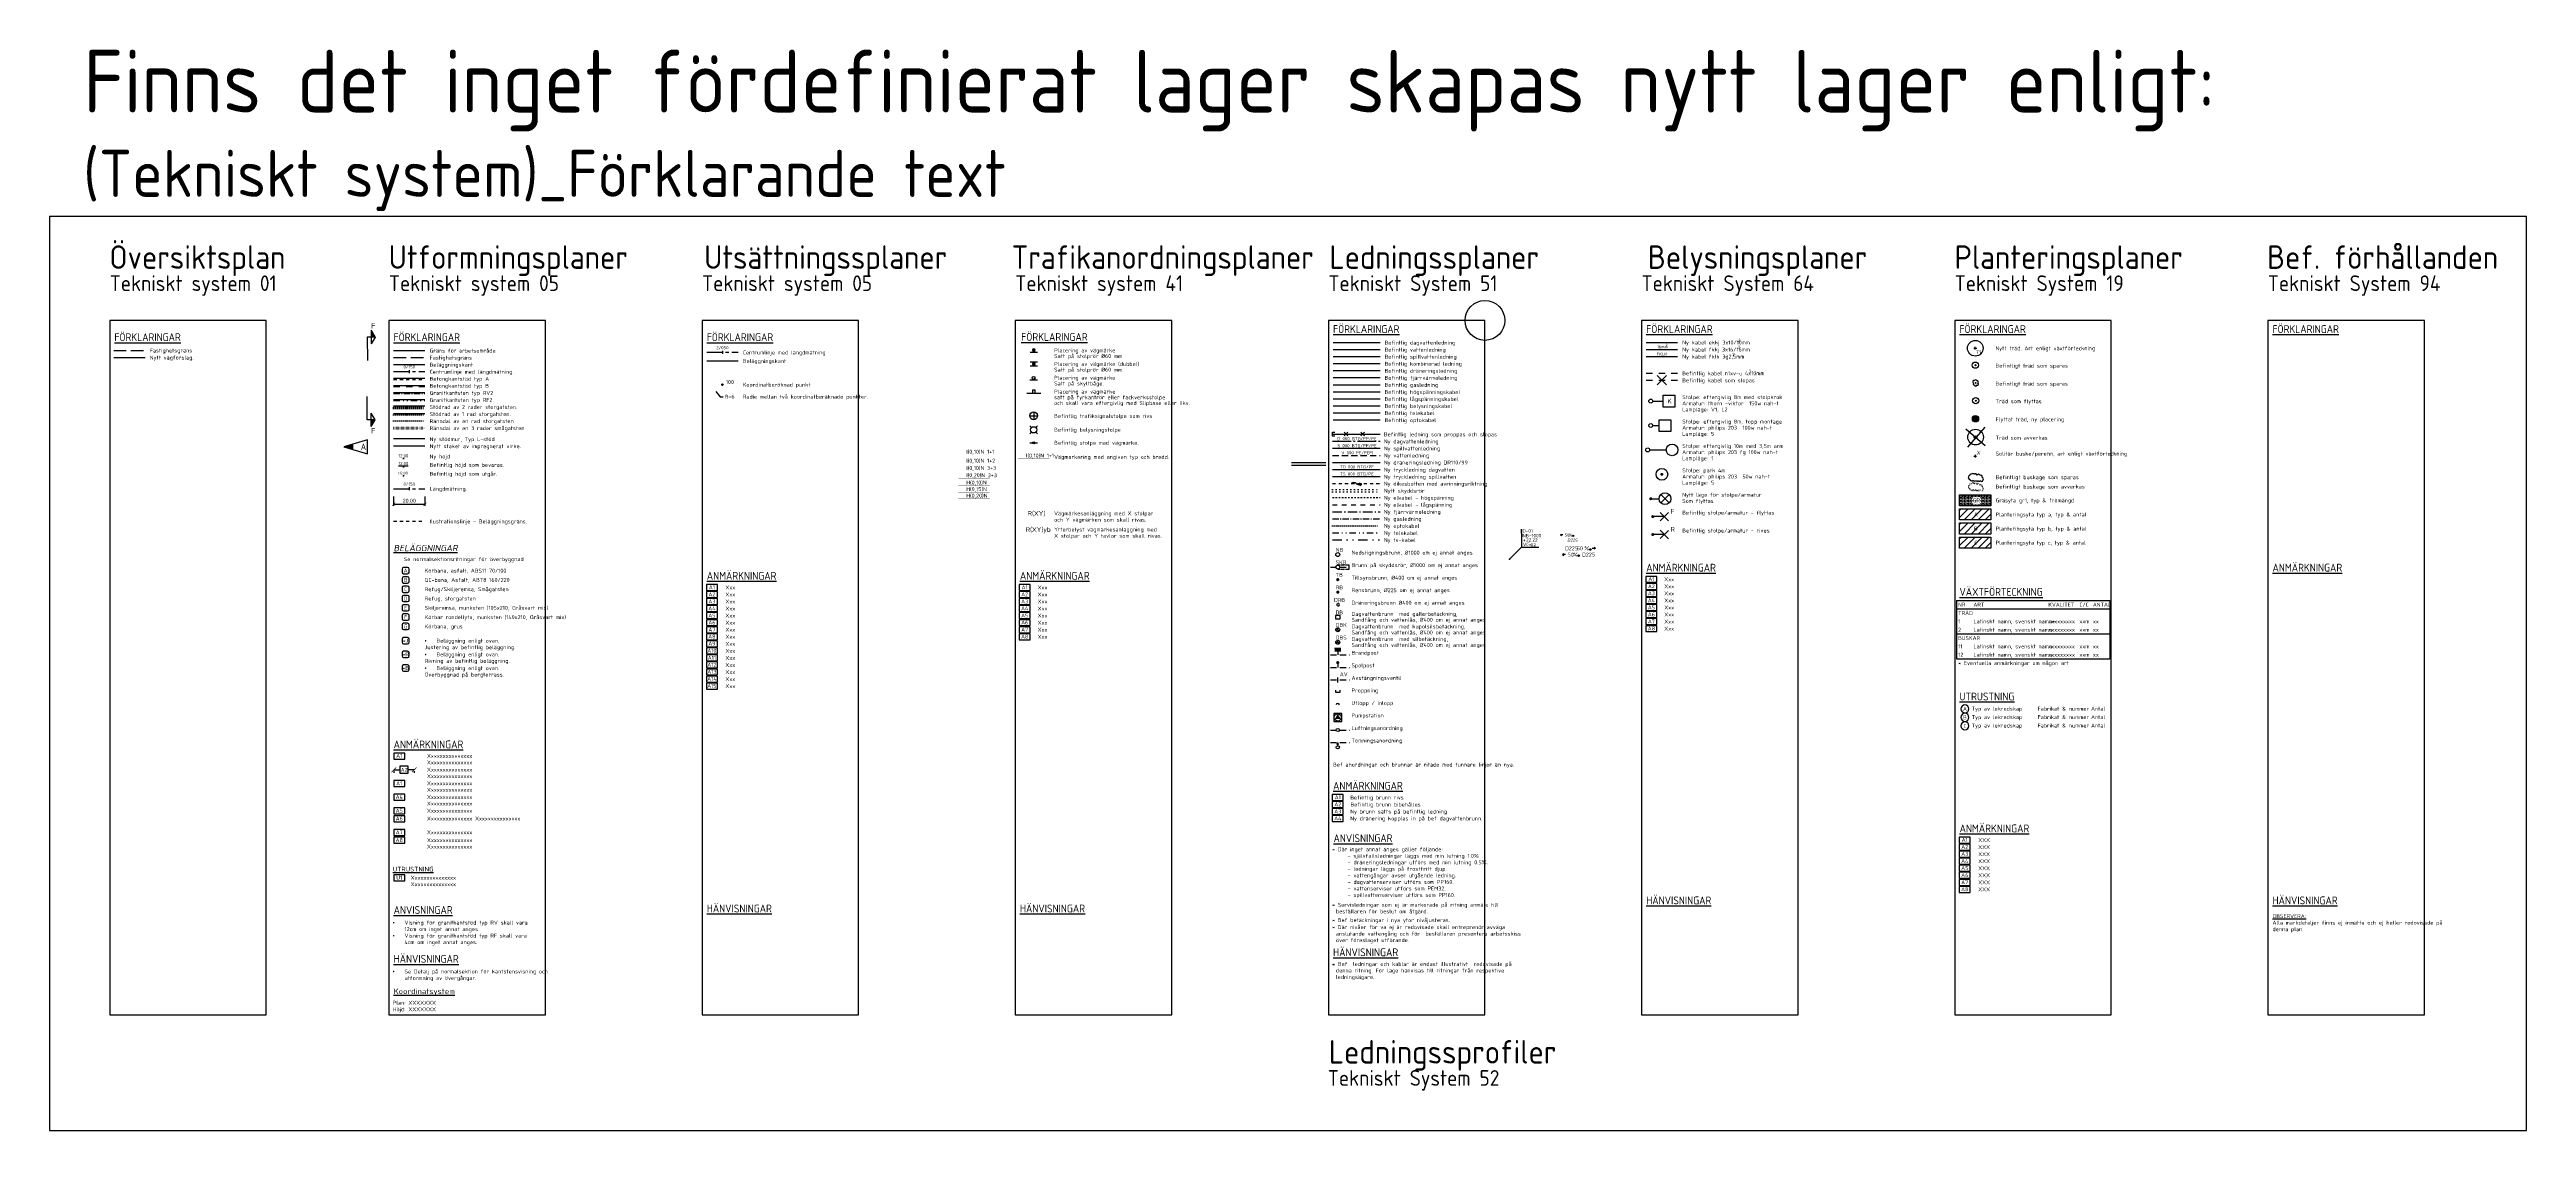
# Model space of a CAD drawing. Header units: metres. Extents: x 117469 to 120646, y 6145375 to 6148679.
# Drawn here: x 118644 to 120226, y 6145375 to 6146065 of the extents above; entities that cross this region are included whole.
import ezdxf
from ezdxf.enums import TextEntityAlignment as Align

# ---------------------------------------------------------------- set-up
doc = ezdxf.new("R2010")
doc.units = ezdxf.units.M
for name, pattern in [('1_1', [2, 1, -1]), ('1_2', [6, 2, -4]), ('3_3', [12, 6, -6]), ('AA_CENTER_4', [6.5, 4, -1, 0.5, -1]), ('AA_CENTER_6', [9.75, 6, -1.5, 0.75, -1.5]), ('AA_DASHED_1', [2, 1, -1]), ('AA_DASHED_2', [4, 2, -2]), ('AA_DASHED_3', [6, 3, -3]), ('AA_DASHED_4', [8, 4, -4]), ('AA_DIVIDE_4', [11, 4, -2, 0.5, -2, 0.5, -2]), ('AA_DIVIDE_6', [16.5, 6, -3, 0.75, -3, 0.75, -3]), ('AA_DOT_1', [0.8, 0.2, -0.6]), ('AA_DOT_2', [1.25, 0.25, -1]), ('AA_DOT_3', [2.35, 0.35, -2]), ('AA_HIDDEN_8', [11, 8, -3]), ('BH90-PMB-DV', [16, 12, -1.5, 1, -1.5]), ('BH90-PMB-SPV', [16, 8, 8]), ('BH90-PMB-V', [6, 4, -2]), ('CENTER', [16, 10, -2, 2, -2])]:
    doc.linetypes.add(name, pattern=pattern)
doc.layers.get('0').update_dxf_attribs({"linetype": 'CONTINUOUS'})
doc.layers.get('DEFPOINTS').update_dxf_attribs({"color": 5, "linetype": 'CONTINUOUS'})
for name, color, linetype in [('01_txt', 1, 'CONTINUOUS'), ('02_dib', 1, 'AA_DASHED_2'), ('05_anm', 1, 'CONTINUOUS'), ('05_b-zniv', 4, 'CONTINUOUS'), ('05_beg', 4, 'AA_DASHED_2'), ('05_k-smg', 3, 'AA_DOT_1'), ('05_k-stg', 7, 'AA_DOT_2'), ('05_kbp', 1, 'CONTINUOUS'), ('05_kbtg-A', 1, 'AA_DASHED_2'), ('05_kbtg-B', 1, 'AA_DASHED_4'), ('05_kgrf2', 1, 'AA_DIVIDE_4'), ('05_kgrv2', 1, 'AA_CENTER_4'), ('05_mått', 4, 'CONTINUOUS'), ('05_p_zniv', 1, 'CONTINUOUS'), ('05_radier', 4, 'CONTINUOUS'), ('05_rinnpil', 3, 'CONTINUOUS'), ('05_sektion', 7, 'CONTINUOUS'), ('05_staket', 7, 'STK1_LINE'), ('05_stödmur', 7, 'smur'), ('05_T', 5, 'CONTINUOUS'), ('05_txt', 1, 'CONTINUOUS'), ('05_utr', 4, 'CONTINUOUS'), ('05_Öb-typ', 1, 'CONTINUOUS'), ('19_anmärk', 1, 'CONTINUOUS'), ('19_BEF', 9, 'CONTINUOUS'), ('19_buskar', 3, 'CONTINUOUS'), ('19_gr-yta', 4, 'CONTINUOUS'), ('19_PL-YTA-A', 9, 'CONTINUOUS'), ('19_PL-YTA-B', 4, 'CONTINUOUS'), ('19_PL-YTA-C', 1, 'CONTINUOUS'), ('19_riv-buskar', 4, 'AA_DOT_1'), ('19_T', 1, 'CONTINUOUS'), ('19_TRAD', 3, 'CONTINUOUS'), ('19_träd', 3, 'CONTINUOUS'), ('19_txt', 1, 'CONTINUOUS'), ('19_utr', 3, 'CONTINUOUS'), ('41_1+1(01)', 9, '1_1'), ('41_1+2(01)', 9, '1_2'), ('41_3+3(01)', 9, '3_3'), ('41_3+3(02)', 9, '3_3'), ('41_anm', 1, 'CONTINUOUS'), ('41_b_stolpe', 9, 'CONTINUOUS'), ('41_b_tsignal', 9, 'CONTINUOUS'), ('41_H(01)', 9, 'CONTINUOUS'), ('41_H(015)', 9, 'CONTINUOUS'), ('41_H(02)', 9, 'CONTINUOUS'), ('41_stolpe', 4, 'CONTINUOUS'), ('41_txt', 1, 'CONTINUOUS'), ('51_anm', 1, 'CONTINUOUS'), ('51_B-ledn-BEL', 1, 'BBEL'), ('51_B-ledn-D', 83, 'BDAG'), ('51_B-ledn-DR1', 83, 'DRANERINGSLEDN_1'), ('51_B-ledn-EL-HOG', 1, 'BHSP'), ('51_B-ledn-EL-LAG', 1, 'BLSP'), ('51_B-ledn-FV', 1, 'BFV'), ('51_B-ledn-GAS', 1, 'BGAS'), ('51_B-ledn-K', 23, 'BSPILL'), ('51_B-ledn-OPTO', 1, 'BOPTO'), ('51_B-ledn-S', 243, 'BSPILL'), ('51_B-ledn-TELE', 1, 'BTELE'), ('51_B-ledn-V', 173, 'BV'), ('51_b_dim', 4, 'CONTINUOUS'), ('51_br_txt', 1, 'CONTINUOUS'), ('51_ledn-DR2', 80, 'DRAN2'), ('51_ledn-FV', 7, 'AA_CENTER_6'), ('51_ledn-GAS', 7, 'AA_CENTER_4'), ('51_ledn-OPTO', 7, 'AA_DOT_2'), ('51_ledn-SKYDD', 7, 'AA_DOT_3'), ('51_ledn-TV', 7, 'AA_DIVIDE_6'), ('51_slopas', 7, 'CONTINUOUS'), ('51_txt', 1, 'CONTINUOUS'), ('51_txt_dim', 1, 'CONTINUOUS'), ('51_txt_lut', 2, 'CONTINUOUS'), ('64_anmärkning', 1, 'CONTINUOUS'), ('64_armatur', 3, 'CONTINUOUS'), ('64_b_kabel', 1, 'AA_DASHED_4'), ('64_b_kabel_riv', 7, 'CONTINUOUS'), ('64_kabel', 6, 'CONTINUOUS'), ('64_txt', 1, 'CONTINUOUS'), ('93_ent', 6, 'PLUS_1'), ('93_fast', 7, 'AA_HIDDEN_8'), ('94_txt', 1, 'CONTINUOUS'), ('H_BR_NR', 5, 'CONTINUOUS'), ('M-311', 4, 'CENTER'), ('M-312A', 3, 'CONTINUOUS'), ('M-322B', 3, 'CONTINUOUS'), ('M-410A', 7, 'CONTINUOUS'), ('M-410B', 7, 'CONTINUOUS'), ('M-410C', 7, 'CONTINUOUS'), ('M-410D', 7, 'CONTINUOUS'), ('M-410E', 80, 'CONTINUOUS'), ('M-410F', 80, 'CONTINUOUS'), ('M-410H', 7, 'CONTINUOUS'), ('M-411', 240, 'BH90-PMB-SPV'), ('M-411tr', 240, 'BH90_VA_S_TR_PROJ'), ('M-412', 80, 'BH90-PMB-DV'), ('M-412tr', 80, 'BH90_VA_D_TR_PROJ'), ('M-413', 80, 'DRAN1'), ('M-414', 170, 'BH90-PMB-V'), ('M-414B', 3, 'CONTINUOUS'), ('M-423B', 3, 'CONTINUOUS'), ('M-423D', 170, 'CONTINUOUS'), ('M-423H', 170, 'CONTINUOUS'), ('M-423I', 170, 'CONTINUOUS'), ('M-423J', 170, 'CONTINUOUS'), ('M-432', 1, 'CONTINUOUS'), ('M-712D', 7, 'AA_DASHED_1'), ('M-712F', 7, 'AA_DASHED_3'), ('M-752', 7, 'AA_DIVIDE_4'), ('NRTEXT', 2, 'CONTINUOUS'), ('REV-A', 6, 'CONTINUOUS')]:
    doc.layers.add(name, color=color, linetype=linetype)
doc.styles.add('ISO', font='iso.shx')
doc.linetypes.add('BBEL', pattern='A,10,-2,["Eb",ISO,S=2,R=0,X=-1,Y=-1],-2.1', length=14.1)
doc.linetypes.add('BDAG', pattern='A,5,-1.5,1,-1.5,5,["/",ISO,S=2,R=0,X=-1,Y=-1],5,-1.5,1,-1.5,5', length=28)
doc.linetypes.add('BFV', pattern='A,10,-2,["FV",ISO,S=2,R=0,X=-1,Y=-1],-2.5', length=14.5)
doc.linetypes.add('BGAS', pattern='A,10,-2,["G",ISO,S=2,R=0,X=-1,Y=-1],-1.2', length=13.2)
doc.linetypes.add('BH90_VA_D_TR_PROJ', pattern='A,6,-1.5,1,-1.5,5,[1,VV.SHX,S=1,R=0,X=2,Y=0],0.01,[1,VV.SHX,S=0.95,R=0,X=2,Y=0],0.01,[1,VV.SHX,S=0.9,R=0,X=2,Y=0],0.01,[1,VV.SHX,S=0.8,R=0,X=2,Y=0],0.01,[1,VV.SHX,S=0.7,R=0,X=2,Y=0],0.01,[1,VV.SHX,S=0.6,R=0,X=2,Y=0],1', length=16.05)
doc.linetypes.add('BH90_VA_S_TR_PROJ', pattern='A,15,[1,VV.SHX,S=1,R=0,X=0,Y=0],0.01,[1,VV.SHX,S=0.9,R=0,X=0,Y=0],0.01,[1,VV.SHX,S=0.8,R=0,X=0,Y=0],0.01,[1,VV.SHX,S=0.7,R=0,X=0,Y=0],0.01,[1,VV.SHX,S=0.6,R=0,X=0,Y=0]', length=15.04)
doc.linetypes.add('BHSP', pattern='A,10,-2,["Eh",ISO,S=2,R=0,X=-1,Y=-1],-2.1', length=14.1)
doc.linetypes.add('BLSP', pattern='A,10,-2,["El",ISO,S=2,R=0,X=-1,Y=-1],-1.5', length=13.5)
doc.linetypes.add('BOPTO', pattern='A,10,-2,["To",ISO,S=2,R=0,X=-1,Y=-1],-2.3', length=14.3)
doc.linetypes.add('BSPILL', pattern='A,10,["/",ISO,S=2,R=0,X=-1,Y=-1],20', length=30)
doc.linetypes.add('BTELE', pattern='A,10,-2,["Te",ISO,S=2,R=0,X=-1,Y=-1],-2.3', length=14.3)
doc.linetypes.add('BV', pattern='A,3,-2,3,["/",ISO,S=2,R=0,X=-1,Y=-1],3,-2,6,-2,3', length=24)
doc.linetypes.add('DRAN1', pattern='A,6,0,["/",ISO,S=1.4,R=80,X=0,Y=0],-3', length=9)
doc.linetypes.add('DRAN2', pattern='A,6,0,["/",ISO,S=1.4,R=170,X=0,Y=0],-3', length=9)
doc.linetypes.add('DRANERINGSLEDN_1', pattern='A,6,0,["/",ISO,S=1.4,R=80,X=0,Y=0],-3', length=9)
doc.linetypes.add('PLUS_1', pattern='A,10,-2,["+",ISO,S=5,R=0,X=-1,Y=-2.5],-2.15', length=14.15)
doc.linetypes.add('smur', pattern='A,5,["/",ISO,S=2.5,R=0,X=-0.7,Y=0],0,["\\",ISO,S=2.5,R=0,X=0.7,Y=0],5', length=10)
doc.linetypes.add('STK1_LINE', pattern='A,10,0,["//",ISO,S=1.5,R=0,X=-1,Y=-0.75]', length=10)
doc.dimstyles.new('Anmärkning$0', dxfattribs={"dimtxt": 2.5, "dimasz": 3, "dimexe": 2, "dimexo": 5, "dimgap": -1, "dimtad": 0, "dimtoh": 1, "dimzin": 0, "dimdsep": 46, "dimtxsty": 'ISO', "dimblk": 'ARCHTICK', "dimcen": 1.5, "dimazin": 0, "dimtfac": 1, "dimtix": 1, "dimtmove": 0, "dimatfit": 3, "dimfxl": 1, "dimtolj": 1, "dimtzin": 0, "dimarcsym": 0})
doc.dimstyles.new('BH90$0', dxfattribs={"dimtxt": 2.5, "dimasz": 2, "dimexe": 1, "dimexo": 5, "dimgap": 1, "dimtad": 1, "dimzin": 0, "dimdsep": 46, "dimtxsty": 'ISO', "dimblk1": 'ARCHTICK', "dimblk2": 'ARCHTICK', "dimsah": 1, "dimcen": 1.5, "dimadec": 0, "dimazin": 0, "dimtfac": 1, "dimtix": 1, "dimtmove": 0, "dimatfit": 3, "dimfxl": 1, "dimtolj": 1, "dimtzin": 0, "dimarcsym": 0})
doc.dimstyles.new('BH90$7', dxfattribs={"dimtxt": 2.5, "dimasz": 2, "dimexe": 1.5, "dimexo": 5, "dimgap": 1, "dimtad": 1, "dimzin": 0, "dimdsep": 46, "dimtxsty": 'ISO', "dimblk1": 'OPEN90', "dimblk2": 'OPEN90', "dimsah": 1, "dimcen": 4, "dimadec": 0, "dimazin": 0, "dimtfac": 1, "dimtix": 1, "dimtmove": 0, "dimatfit": 3, "dimfxl": 1, "dimtolj": 1, "dimtzin": 0, "dimarcsym": 0})
pattern_1 = [(45, (117481.1876, 6145367.8053), (-2.245064, 2.245064), [])]

# ---------------------------------------------------------------- blocks, each defined once
blk = doc.blocks.new('_VV-1S')
blk.add_line((4.5, -1.2), (-4.5, -1.2))
at = {"flags": 128}
blk.add_lwpolyline([(-0.9, -0.9), (0.9, -0.9), (0.9, 0.9), (-0.9, 0.9)], close=True, dxfattribs=at)
blk = doc.blocks.new('_TS-2')
blk.add_line((-2.4, -1.2), (2.4, -1.2))
blk.add_circle((0, 0), 0.9)
blk = doc.blocks.new('SYM9')
for p, q in [((-0.28, 0.28), (-0.5, 0.5)), ((0.28, 0.28), (0.5, 0.5)), ((-0.28, -0.28), (-0.5, -0.5)), ((0.28, -0.28), (0.5, -0.5))]:
    blk.add_line(p, q)
blk.add_circle((0, 0), 0.4)
blk = doc.blocks.new('SYM32')
blk.add_line((-0.5, 0), (0.5, 0))
blk.add_circle((0, 0), 0.13)
blk = doc.blocks.new('SYM53')
for p, q in [((-0.5, 0), (0.5, 0)), ((0, 0.5), (0, -0.5))]:
    blk.add_line(p, q)
blk.add_circle((0, 0), 0.5)
blk = doc.blocks.new('VM_2')
h = blk.add_hatch(color=256)
edge = h.paths.add_edge_path()
edge.add_arc((0, 0), 0.9, 180, 360)
edge.add_arc((0, 0), 0.9, 360, 540)
for p, q in [((2.4, 1.2), (-2.4, 1.2)), ((-2.4, -1.2), (2.4, -1.2))]:
    blk.add_line(p, q)
blk.add_lwpolyline([(-0.9, 0, 1), (0.9, 0, 1)], format="xyb", close=True)
blk = doc.blocks.new('_TS-1')
h = blk.add_hatch(color=256)
edge = h.paths.add_edge_path()
edge.add_arc((0, 0), 0.9, 180, 360)
edge.add_arc((0, 0), 0.9, 360, 540)
blk.add_line((-2.4, -1.2), (2.4, -1.2))
blk.add_lwpolyline([(-0.9, 0, 1), (0.9, 0, 1)], format="xyb", close=True)
blk = doc.blocks.new('_MSECT')
at = {"color": 3}
blk.add_line((1, 0), (-1, 0), dxfattribs=at)
at = {"style": 'ISO'}
blk.add_attdef('S', text='', height=2, rotation=270, dxfattribs=at).set_placement((2, 0), align=Align.CENTER)
blk = doc.blocks.new('_ANM')
at = {"color": 0}
blk.add_lwpolyline([(-3.5, -2), (3.5, -2), (3.5, 1.8), (-3.5, 1.8)], close=True, dxfattribs=at)
at = {"color": 4, "style": 'ISO'}
blk.add_attdef('ANM', text='', height=2.5, dxfattribs=at).set_placement((0, 0), align=Align.MIDDLE_CENTER)
blk = doc.blocks.new('_SLLEDN')
at = {"linetype": 'Continuous'}
for p, q in [((1.18, -1.18), (-1.18, 1.18)), ((-1.18, -1.18), (1.18, 1.18))]:
    blk.add_line(p, q, dxfattribs=at)
blk = doc.blocks.new('_16')
at = {"style": 'ISO'}
for s, height, p in [('16mm', 1, (0, 0)), ('2', 0.75, (2.82, 0.73))]:
    blk.add_text(s, height=height, dxfattribs=at).set_placement(p)
blk = doc.blocks.new('_BEL-ESV1')
for p, q in [((-3.8, -8), (3.7, -8)), ((-3.8, -15.5), (-3.8, -8)), ((3.7, -15.5), (-3.8, -15.5)), ((0, -1.2), (0, -8)), ((3.7, -8), (3.7, -15.5))]:
    blk.add_line(p, q)
blk.add_circle((0, 0), 1.25)
blk = doc.blocks.new('_BEL-ESV2')
for p, q in [((-3.8, -12.8), (-3.8, -5.3)), ((-3.8, -5.3), (3.7, -5.3)), ((3.7, -12.8), (-3.8, -12.8)), ((0, -1.2), (0, -5.3)), ((3.7, -5.3), (3.7, -12.8))]:
    blk.add_line(p, q)
blk.add_circle((0, 0), 1.25)
blk = doc.blocks.new('_BEL-GC')
at = {"const_width": 1, "flags": 128}
blk.add_lwpolyline([(-0.4, -0.2, 1), (0.4, 0.2, 1)], format="xyb", close=True, dxfattribs=at)
blk.add_circle((0, 0), 3.75)
blk = doc.blocks.new('_BEL-ESV')
blk.add_line((0, -1.2), (0, -11.9))
for centre, radius in [((0, 0), 1.25), ((0, -15.6), 3.75)]:
    blk.add_circle(centre, radius)
blk = doc.blocks.new('_BEL-T')
for p, q in [((7.4, 0), (0.5, 0)), ((10.1, 2.6), (4.7, -2.6)), ((4.8, 2.7), (10, -2.7))]:
    blk.add_line(p, q)
at = {"const_width": 1, "flags": 128}
blk.add_lwpolyline([(0.2, -0.4, 1), (-0.2, 0.4, 1)], format="xyb", close=True, dxfattribs=at)
blk = doc.blocks.new('_BEL-B2')
for p, q in [((0, 0), (5.3, 0)), ((11.7, -2.7), (6.4, 2.7)), ((11.7, 2.7), (6.4, -2.7))]:
    blk.add_line(p, q)
at = {"const_width": 1, "flags": 128}
blk.add_lwpolyline([(0.2, -0.4, 1), (-0.2, 0.4, 1)], format="xyb", close=True, dxfattribs=at)
blk.add_circle((9.1, 0), 3.75)
blk = doc.blocks.new('PB')
blk.add_circle((0, 0), 0.484)
at = {"style": 'ISO'}
for tag, p in [('NR', (1.2, 0.4)), ('Z', (1.2, -2.3))]:
    blk.add_attdef(tag, p, '', height=2, dxfattribs=at)
blk = doc.blocks.new('BH90902f')
at = {"const_width": 1}
blk.add_lwpolyline([(-0.5, 0, 1), (0.5, 0, 1)], format="xyb", close=True, dxfattribs=at)
at = {"color": 1, "style": 'ISO', "flags": 8}
blk.add_attdef('TB', (-1.3, 1.8), '', height=2.5, dxfattribs=at)
blk = doc.blocks.new('BH90904f')
at = {"const_width": 1}
blk.add_lwpolyline([(-0.5, 0, 1), (0.5, 0, 1)], format="xyb", close=True, dxfattribs=at)
at = {"color": 1, "style": 'ISO', "flags": 8}
blk.add_attdef('RB', (-1.3, 1.8), '', height=2.5, dxfattribs=at)
blk = doc.blocks.new('BH90905f')
for p, q in [((1.5, 1), (-1.5, 1)), ((-1.5, 1), (-1.5, -1)), ((1.5, -1), (1.5, 1)), ((-1.5, -1), (1.5, -1))]:
    blk.add_line(p, q)
at = {"color": 1, "style": 'ISO', "flags": 8}
blk.add_attdef('DB1', (-1.4, 1.8), '', height=2.5, dxfattribs=at)
blk = doc.blocks.new('BH90908f')
at = {"color": 1}
for q in [(-1.1, -0.6), (0, 1.2), (1.1, -0.6)]:
    blk.add_line((0, 0), q, dxfattribs=at)
blk.add_circle((0, 0), 1.25)
at = {"color": 1, "style": 'ISO', "flags": 8}
blk.add_attdef('DB', (-1.3, 1.8), '', height=2.5, dxfattribs=at)
blk = doc.blocks.new('BH90922f')
for points in [[(1.25, 1.5), (1.25, 0), (-1.25, 0)], [(-1.25, 0), (-1.25, 1.5)]]:
    blk.add_lwpolyline(points)
blk = doc.blocks.new('BH90923f')
blk.add_arc((0, -1), 1, 0, 180)
blk = doc.blocks.new('BH90901f')
blk.add_circle((0, 0), 1.25)
at = {"color": 1, "style": 'ISO', "flags": 8}
blk.add_attdef('NB', (-1.3, 1.8), '', height=2.5, dxfattribs=at)
blk = doc.blocks.new('BH90917f')
for p, q in [((2, 0), (0, 0)), ((4, -2), (4, 2))]:
    blk.add_line(p, q)
for points in [[(2, 2), (2, -2), (4, 2), (4, -2)], [(4, 2), (4, 2), (4, -2)]]:
    blk.add_solid(points)
blk = doc.blocks.new('BH90903f')
at = {"const_width": 1}
blk.add_lwpolyline([(0, 0.5, 0.414214), (-0.5, 0, 0.414214), (0, -0.5, 0.414214)], format="xyb", dxfattribs=at)
blk.add_arc((0, 0), 1, 270, 90)
at = {"color": 1, "style": 'ISO', "flags": 8}
blk.add_attdef('DRB', (-2.4, 1.8), '', height=2.5, dxfattribs=at)
blk = doc.blocks.new('BH90918f')
blk.add_line((2, 0), (0, 0))
at = {"const_width": 1}
blk.add_lwpolyline([(3, 0.5, 1), (3, -0.5, 1)], format="xyb", close=True, dxfattribs=at)
blk = doc.blocks.new('BH90920f')
blk.add_lwpolyline([(1, 0, 0, 0, 0), (2, 0, 2, 0, 0), (4, 0, 0, 0, 0)], format="xyseb")
blk.add_circle((0, 0), 1)
blk = doc.blocks.new('BH90921f')
blk.add_line((2, 0), (0, 0))
blk.add_lwpolyline([(1, 0.75), (1, -0.75)])
blk.add_circle((3, 0), 1)
blk = doc.blocks.new('BH90924f')
at = {"color": 1}
for p, q in [((-1.25, 0), (-1.25, -1.25)), ((1.25, -1.25), (1.25, 0)), ((-1.25, -1.75), (-1.25, -4.25)), ((-1.25, -5), (-1.25, -7.25)), ((-1.25, -7.25), (1.25, -7.25)), ((1.25, -4.25), (1.25, -1.75)), ((1.25, -7.25), (1.25, -5))]:
    blk.add_line(p, q, dxfattribs=at)
blk.add_circle((0, 0), 1.25)
at = {"color": 1, "style": 'ISO', "flags": 8}
blk.add_attdef('NB', (1.8, 1.3), '', height=2.5, rotation=270, dxfattribs=at)
blk = doc.blocks.new('BH90925f')
blk.add_lwpolyline([(-2.5, -2.5), (2.5, -2.5), (2.5, 2.5), (-2.5, 2.5)], close=True)
blk.add_lwpolyline([(0, 2.25, 0, 3.82, 0), (0, -1, 3.82, 3.82, 0)], format="xyseb")
at = {"color": 1}
blk.add_circle((0, 0), 2.25, dxfattribs=at)
blk = doc.blocks.new('BH90919f')
blk.add_line((1.5, 0), (-1.5, 0))
at = {"color": 1, "style": 'ISO', "flags": 8}
blk.add_attdef('AV', (-2.4, 1.4), '', height=2.5, dxfattribs=at)
blk = doc.blocks.new('_BR_T')
at = {"layer": '51_br_txt', "flags": 128}
blk.add_lwpolyline([(7.6, 16.6), (7.6, 7.6), (18.7, 7.6)], dxfattribs=at)
at = {"layer": 'H_BR_NR'}
blk.add_line((7.6, 16.6), (7.6, 19.2), dxfattribs=at)
at = {"layer": '51_br_txt', "style": 'ISO'}
blk.add_text('+', height=2.64, dxfattribs=at).set_placement((8.4, 10.9))
for tag, p in [('BR-TYP', (8.2, 13.9)), ('GNIV', (10.5, 11.1))]:
    blk.add_attdef(tag, p, '', height=2.2, dxfattribs=at)
at = {"layer": 'H_BR_NR', "style": 'ISO'}
blk.add_attdef('BR-NR', (8.2, 16.9), '', height=2.2, dxfattribs=at)
blk = doc.blocks.new('_VG')
blk.add_point((0, 0))
at = {"style": 'ISO'}
for tag, p in [('TE', (4.7, 2.6)), ('VG', (9.6, 2.6))]:
    blk.add_attdef(tag, p, '', height=2.2, dxfattribs=at)
blk = doc.blocks.new('_LUT-V')
for p, q in [((-8.7, 1.8), (-7.8, 2.4)), ((-8.7, 1.8), (-7.8, 1.1)), ((-6.7, 1.8), (-8.7, 1.8))]:
    blk.add_line(p, q)
blk.add_circle((2, 1), 0.498)
at = {"style": 'ISO'}
blk.add_text('%', height=2.5, dxfattribs=at).set_placement((-1.8, 0.5))
blk.add_attdef('LU', text='', height=2.5, dxfattribs=at).set_placement((-2.9, -0.3), align=Align.BOTTOM_RIGHT)
blk = doc.blocks.new('_LUT-H')
for p, q in [((3.7, 1.6), (5.8, 1.6)), ((5.8, 1.6), (4.8, 2.2)), ((5.8, 1.6), (4.8, 1))]:
    blk.add_line(p, q)
blk.add_circle((2.4, 0.8), 0.498)
at = {"style": 'ISO'}
blk.add_text('%', height=2.5, dxfattribs=at).set_placement((-1.4, 0.3))
blk.add_attdef('LU', text='', height=2.5, dxfattribs=at).set_placement((-2.3, -0.4), align=Align.BOTTOM_RIGHT)
blk = doc.blocks.new('_zniv')
at = {"color": 0}
for p, q in [((-0.4, 0), (0.4, 0)), ((0, 0.4), (0, -0.4))]:
    blk.add_line(p, q, dxfattribs=at)
at = {"color": 4, "style": 'ISO'}
blk.add_attdef('ZNIV', text='', height=2, dxfattribs=at).set_placement((0, 0), align=Align.BOTTOM_CENTER)
blk = doc.blocks.new('_ARCHTICK')
at = {"color": 0, "linetype": 'ByBlock', "const_width": 0.15}
blk.add_lwpolyline([(-0.5, -0.5), (0.5, 0.5)], dxfattribs=at)
blk = doc.blocks.new('*D89')
at = {"layer": '05_anm', "color": 0, "lineweight": -2}
for p, q in [((118864.3, 6145605.2), (118868.2, 6145605.2)), ((118864.3, 6145604.4), (118864.3, 6145603.2)), ((118873.5, 6145607.5), (118868.2, 6145607.5)), ((118868.2, 6145607.5), (118868.2, 6145603)), ((118868.2, 6145603), (118873.5, 6145603)), ((118873.5, 6145603), (118873.5, 6145607.5)), ((118877.4, 6145605.2), (118873.5, 6145605.2)), ((118877.4, 6145604.4), (118877.4, 6145603.2))]:
    blk.add_line(p, q, dxfattribs=at)
at = {"layer": 'DEFPOINTS', "color": 0}
for p in [(118864.3, 6145609.4), (118877.4, 6145609.4), (118877.4, 6145605.2)]:
    blk.add_point(p, dxfattribs=at)
at = {"layer": '05_anm', "color": 0, "lineweight": -2, "xscale": 3, "yscale": 3, "zscale": 3, "rotation": 180}
blk.add_blockref('_ARCHTICK', (118864.3, 6145605.2), dxfattribs=at)
at = {"layer": '05_anm', "color": 0, "lineweight": -2, "xscale": 3, "yscale": 3, "zscale": 3}
blk.add_blockref('_ARCHTICK', (118877.4, 6145605.2), dxfattribs=at)
at = {"layer": '05_anm', "color": 0, "insert": (118870.9, 6145605.2), "char_height": 2.5, "attachment_point": 5, "style": 'ISO'}
blk.add_mtext('\\A1;{\\Fiso;A2}', dxfattribs=at)
blk = doc.blocks.new('*D90')
at = {"layer": '05_mått', "color": 0, "lineweight": -2}
for p, q in [((118864.2, 6145779.7), (118864.2, 6145773.7)), ((118864.2, 6145774.7), (118884.2, 6145774.7)), ((118884.2, 6145779.7), (118884.2, 6145773.7))]:
    blk.add_line(p, q, dxfattribs=at)
at = {"layer": 'DEFPOINTS', "color": 0}
for p in [(118864.2, 6145784.7), (118884.2, 6145784.7), (118884.2, 6145774.7)]:
    blk.add_point(p, dxfattribs=at)
at = {"layer": '05_mått', "color": 0, "lineweight": -2, "xscale": 2, "yscale": 2, "zscale": 2, "rotation": 180}
blk.add_blockref('_ARCHTICK', (118864.2, 6145774.7), dxfattribs=at)
at = {"layer": '05_mått', "color": 0, "lineweight": -2, "xscale": 2, "yscale": 2, "zscale": 2}
blk.add_blockref('_ARCHTICK', (118884.2, 6145774.7), dxfattribs=at)
at = {"layer": '05_mått', "color": 0, "insert": (118874.2, 6145777), "char_height": 2.5, "attachment_point": 5, "style": 'ISO'}
blk.add_mtext('\\A1;20.00', dxfattribs=at)
blk = doc.blocks.new('_Open90')
at = {"color": 0, "linetype": 'ByBlock', "lineweight": -2}
for p, q in [((0, 0), (-1, 0)), ((-0.5, 0.5), (0, 0)), ((0, 0), (-0.5, -0.5))]:
    blk.add_line(p, q, dxfattribs=at)
blk = doc.blocks.new('_OVERB')
for p, q in [((-2.3, 1), (-2.3, -1)), ((1.3, 2), (-1.3, 2)), ((2.3, -1), (2.3, 1)), ((-1.3, -2), (1.3, -2))]:
    blk.add_line(p, q)
for centre, start, end in [((-1.3, 1), 90, 180), ((1.3, 1), 0, 90), ((-1.3, -1), 180, 270), ((1.3, -1), 270, 0)]:
    blk.add_arc(centre, 1, start, end)
at = {"style": 'ISO'}
blk.add_attdef('NR', text='', height=2.5, dxfattribs=at).set_placement((0, 0), align=Align.MIDDLE_CENTER)
blk = doc.blocks.new('_snitt2')
for p, q in [((-4.3, 2.5), (0, 5)), ((-4.3, 2.5), (4.3, 2.5)), ((0, 5), (4.3, 2.5)), ((0, 5), (0, 0)), ((0, 0), (15, 0))]:
    blk.add_line(p, q)
blk.add_solid([(-4.3, 2.5), (0, 5), (0, 2.5)])
blk = doc.blocks.new('_PIL')
at = {"color": 0, "linetype": 'ByBlock'}
blk.add_lwpolyline([(3.5, -0.4), (2.1, 0.2), (2.3, -1.3)], close=True, dxfattribs=at)
for centre, radius, start, end in [((-1.6, -1.5), 2.21, 42.3638, 135.3479), ((1.5, 1.4), 2.06, 221.389, 288.1611)]:
    blk.add_arc(centre, radius, start, end, dxfattribs=at)
blk = doc.blocks.new('*U88')
at = {"color": 0, "linetype": 'ByBlock'}
for p, q in [((15, 4.5), (0, 0)), ((0, 0), (15, -4.5)), ((15, -4.5), (15, 4.5))]:
    blk.add_line(p, q, dxfattribs=at)
blk.add_solid([(0, 0), (0, 0), (6, 1.8), (6, -1.8)], dxfattribs=at)
at = {"color": 1, "linetype": 'ByBlock', "style": 'ISO'}
blk.add_attdef('REVNO', text='', height=4, dxfattribs=at).set_placement((12.5, 0), align=Align.MIDDLE)
at = {"color": 1, "linetype": 'ByBlock', "style": 'ISO', "flags": 1}
for tag, p in [('DWGNO', (17, 5.5)), ('DATE', (17, 0.5)), ('SIGN', (17, -9.5)), ('DESCRIPTION', (17, -4.5))]:
    blk.add_attdef(tag, p, '', height=4, dxfattribs=at)
blk = doc.blocks.new('_BUSKAGE')
blk.add_lwpolyline([(4.4, -0.1, 0.7808), (2.9, 1, 0.7808), (1.1, 1.4, 0.7808), (-0.6, 1.7, 0.7808), (-2.5, 1.7, 0.7808), (-3.6, 0.9, 0.7808), (-4.2, 0.2, 0.7808), (-4.1, -0.7, 0.7808), (-3.2, -1.4, 0.7808), (-1.4, -1.9, 0.7808), (0.2, -1.9, 0.7808), (1.8, -2.1, 0.7808), (3.1, -2.1, 0.7808), (4.8, -1.9, 0.7808), (4.8, -0.9, 0.7808), (4.4, -0.1, 0.7808)], format="xyb", close=True)
blk = doc.blocks.new('Befintligt träd')
for radius in [2, 0.347]:
    blk.add_circle((0, 0), radius)
blk = doc.blocks.new('Flyttat träd')
h = blk.add_hatch()
h.set_pattern_fill('ANSI31', color=256, scale=0.1, style=0)
h.set_pattern_definition([(45, (-492.00868, -446.62096), (-0.2245064, 0.2245064), [])])
h.paths.add_polyline_path([(-2, 0, 1), (2, 0, 1)])
h.paths.add_polyline_path([(0.3, 0, -1), (-0.3, 0, -1)], flags=16)
for radius in [2, 0.347]:
    blk.add_circle((0, 0), radius)
blk = doc.blocks.new('Träd som avverkas')
for p, q in [((-6.2, 5.4), (6.1, -5.4)), ((5.8, 6.4), (-5.2, -6.4))]:
    blk.add_line(p, q)
for radius in [5, 0.866]:
    blk.add_circle((0, 0), radius)
blk = doc.blocks.new('LÖVTRÄD', base_point=(2, 2))
blk.add_circle((2, 2), 0.08)
for centre, radius, start, end in [((1.712, 2.192), 0.222, 59.744, 239.744), ((1.712, 1.808), 0.179, 116.565, 296.565), ((2, 2.352), 0.208, 0, 180), ((2, 1.648), 0.208, 180, 0), ((2.288, 1.808), 0.222, 239.744, 59.744), ((2.288, 2.192), 0.179, 296.565, 116.565)]:
    blk.add_arc(centre, radius, start, end)
blk = doc.blocks.new('NR')
blk.add_circle((0, 2.6), 2.57)
at = {"layer": 'NRTEXT', "style": 'ISO'}
blk.add_attdef('NR', text='', height=2.5, dxfattribs=at).set_placement((0, 2.6), align=Align.MIDDLE_CENTER)
blk = doc.blocks.new('Nytt träd')
for p, q in [((-0.9, 0), (0.9, 0)), ((0, -0.9), (0, 0.9))]:
    blk.add_line(p, q)
blk.add_circle((0, 0), 5)
at = {"color": 3, "style": 'ISO', "oblique": 9}
blk.add_attdef('TRADSORT', (0, -3.8), '', height=2.5, dxfattribs=at)
blk = doc.blocks.new('Ny buske')
for p, q in [((-0.9, 0), (0.8, 0)), ((0, 0.8), (0, -0.9))]:
    blk.add_line(p, q)
at = {"color": 3, "style": 'ISO', "oblique": 9}
blk.add_attdef('SOLITÄR', (0.7, 0.9), '', height=2.5, dxfattribs=at)

msp = doc.modelspace()

# ---------------------------------------------------------------- hatches: boundary and pattern name
at = {"layer": '19_gr-yta'}
h = msp.add_hatch(dxfattribs=at)
h.set_pattern_fill('DOTS', color=256, scale=15, style=0)
h.set_pattern_definition([(0, (118644.5733, 6145341.2661), (0.46875, 0.9375), [0, -0.9375])])
h.paths.add_polyline_path([(119864.329, 6145773.752), (119864.329, 6145780.8), (119884.329, 6145780.8), (119884.329, 6145773.752)])
h.paths.add_polyline_path([(119872.035, 6145775.316), (119876.5, 6145775.316), (119876.5, 6145779.066), (119872.035, 6145779.066)], flags=24)
at = {"layer": '19_PL-YTA-A'}
h = msp.add_hatch(dxfattribs=at)
h.set_pattern_fill('ANSI31', color=256, style=0)
h.set_pattern_definition(pattern_1)
h.paths.add_polyline_path([(119864.329, 6145764.752), (119864.329, 6145771.8), (119884.329, 6145771.8), (119884.329, 6145764.752)])
h.paths.add_polyline_path([(119873.374, 6145766.401), (119876.052, 6145766.401), (119876.052, 6145770.151), (119873.374, 6145770.151)], flags=24)
at = {"layer": '19_PL-YTA-B'}
h = msp.add_hatch(dxfattribs=at)
h.set_pattern_fill('ANSI31', color=256, style=0)
h.set_pattern_definition(pattern_1)
h.paths.add_polyline_path([(119864.329, 6145755.752), (119864.329, 6145762.8), (119884.329, 6145762.8), (119884.329, 6145755.752)])
h.paths.add_polyline_path([(119873.374, 6145757.401), (119876.052, 6145757.401), (119876.052, 6145761.151), (119873.374, 6145761.151)], flags=24)
at = {"layer": '19_PL-YTA-C'}
h = msp.add_hatch(dxfattribs=at)
h.set_pattern_fill('ANSI31', color=256, angle=360, style=0)
h.set_pattern_definition([(45, (117481.1876, 6145367.8053), (-2.245064, 2.245064), [])])
h.paths.add_polyline_path([(119864.329, 6145746.752), (119864.329, 6145753.8), (119884.329, 6145753.8), (119884.329, 6145746.752)])
h.paths.add_polyline_path([(119873.374, 6145748.401), (119876.052, 6145748.401), (119876.052, 6145752.151), (119873.374, 6145752.151)], flags=24)

# ---------------------------------------------------------------- linework, layer by layer
at = {"layer": '02_dib'}
msp.add_line((119463.771, 6145787.957), (119494.18, 6145787.957), dxfattribs=at)
at = {"layer": '05_beg'}
msp.add_line((118864.18, 6145763.877), (118884.18, 6145763.877), dxfattribs=at)
at = {"layer": '05_k-smg'}
for p, q in [((118864.18, 6145823.914), (118884.18, 6145823.914)), ((118864.18, 6145823.414), (118884.18, 6145823.414)), ((118864.18, 6145822.914), (118884.18, 6145822.914))]:
    msp.add_line(p, q, dxfattribs=at)
at = {"layer": '05_k-stg'}
for p, q in [((118864.18, 6145836.736), (118884.18, 6145836.736)), ((118864.18, 6145835.986), (118884.18, 6145835.986)), ((118864.18, 6145831.914), (118884.18, 6145831.914)), ((118864.18, 6145827.914), (118884.18, 6145827.914))]:
    msp.add_line(p, q, dxfattribs=at)
at = {"layer": '05_kbtg-A'}
msp.add_line((118864.18, 6145854.414), (118884.18, 6145854.414), dxfattribs=at)
at = {"layer": '05_kbtg-B'}
msp.add_line((118864.18, 6145849.914), (118884.18, 6145849.914), dxfattribs=at)
at = {"layer": '05_kgrf2'}
msp.add_line((118864.18, 6145840.914), (118884.18, 6145840.914), dxfattribs=at)
at = {"layer": '05_kgrv2'}
msp.add_line((118864.18, 6145845.414), (118884.18, 6145845.414), dxfattribs=at)
at = {"layer": '05_staket', "flags": 128}
msp.add_lwpolyline([(118864.18, 6145812.137), (118884.18, 6145812.137)], dxfattribs=at)
at = {"layer": '05_stödmur', "ltscale": 0.6}
msp.add_line((118864.18, 6145816.637), (118884.18, 6145816.637), dxfattribs=at)
at = {"layer": '19_txt'}
for p, q in [((119862.279, 6145713.235), (119862.279, 6145675.96)), ((119862.279, 6145713.235), (119960.177, 6145713.235)), ((119960.177, 6145713.235), (119960.177, 6145675.96)), ((119862.279, 6145707.91), (119960.177, 6145707.91)), ((119862.279, 6145691.935), (119960.177, 6145691.935)), ((119862.279, 6145675.96), (119960.177, 6145675.96))]:
    msp.add_line(p, q, dxfattribs=at)
for points in [[(119864.329, 6145773.752), (119864.329, 6145780.8), (119884.329, 6145780.8), (119884.329, 6145773.752)], [(119864.329, 6145764.752), (119864.329, 6145771.8), (119884.329, 6145771.8), (119884.329, 6145764.752)], [(119864.329, 6145755.752), (119864.329, 6145762.8), (119884.329, 6145762.8), (119884.329, 6145755.752)], [(119864.329, 6145746.752), (119864.329, 6145753.8), (119884.329, 6145753.8), (119884.329, 6145746.752)]]:
    msp.add_lwpolyline(points, close=True, dxfattribs=at)
at = {"layer": '41_1+1(01)', "const_width": 0.1}
for points in [[(119224.883, 6145806.188), (119244.883, 6145806.188)], [(119263.032, 6145803.736), (119283.032, 6145803.736)]]:
    msp.add_lwpolyline(points, dxfattribs=at)
at = {"layer": '41_1+2(01)', "const_width": 0.1}
msp.add_lwpolyline([(119224.883, 6145800.46), (119244.883, 6145800.46)], dxfattribs=at)
at = {"layer": '41_3+3(01)', "const_width": 0.1}
msp.add_lwpolyline([(119224.883, 6145795.773), (119244.883, 6145795.773)], dxfattribs=at)
at = {"layer": '41_3+3(02)', "const_width": 0.2}
msp.add_lwpolyline([(119224.883, 6145791.16), (119244.883, 6145791.16)], dxfattribs=at)
at = {"layer": '41_H(01)', "const_width": 0.1}
msp.add_lwpolyline([(119224.883, 6145786.472), (119244.883, 6145786.472)], dxfattribs=at)
at = {"layer": '41_H(015)', "const_width": 0.15}
msp.add_lwpolyline([(119224.883, 6145782.304), (119244.883, 6145782.304)], dxfattribs=at)
at = {"layer": '41_H(02)', "const_width": 0.2}
msp.add_lwpolyline([(119224.883, 6145778.137), (119244.883, 6145778.137)], dxfattribs=at)
at = {"layer": '51_B-ledn-BEL'}
msp.add_line((119464.18, 6145837.589), (119494.18, 6145837.589), dxfattribs=at)
at = {"layer": '51_B-ledn-D'}
msp.add_line((119464.18, 6145878.089), (119494.18, 6145878.089), dxfattribs=at)
at = {"layer": '51_B-ledn-DR1'}
msp.add_line((119464.18, 6145860.089), (119494.18, 6145860.089), dxfattribs=at)
at = {"layer": '51_B-ledn-EL-HOG'}
msp.add_line((119464.18, 6145846.589), (119494.18, 6145846.589), dxfattribs=at)
at = {"layer": '51_B-ledn-EL-LAG'}
msp.add_line((119464.18, 6145842.089), (119494.18, 6145842.089), dxfattribs=at)
at = {"layer": '51_B-ledn-FV'}
msp.add_line((119464.18, 6145855.589), (119494.18, 6145855.589), dxfattribs=at)
at = {"layer": '51_B-ledn-GAS'}
msp.add_line((119464.18, 6145851.089), (119494.18, 6145851.089), dxfattribs=at)
at = {"layer": '51_B-ledn-K'}
msp.add_line((119464.18, 6145864.589), (119494.18, 6145864.589), dxfattribs=at)
at = {"layer": '51_B-ledn-OPTO'}
msp.add_line((119464.18, 6145828.589), (119494.18, 6145828.589), dxfattribs=at)
at = {"layer": '51_B-ledn-S'}
msp.add_line((119464.18, 6145869.089), (119494.18, 6145869.089), dxfattribs=at)
at = {"layer": '51_B-ledn-TELE'}
msp.add_line((119464.18, 6145833.089), (119494.18, 6145833.089), dxfattribs=at)
at = {"layer": '51_B-ledn-V'}
msp.add_line((119464.18, 6145873.589), (119494.18, 6145873.589), dxfattribs=at)
at = {"layer": '51_br_txt', "flags": 128}
msp.add_lwpolyline([(119584.519, 6145747.38), (119576.898, 6145739.747)], dxfattribs=at)
at = {"layer": '51_ledn-DR2'}
msp.add_line((119437.73, 6145799.645), (119459.582, 6145799.645), dxfattribs=at)
at = {"layer": '51_ledn-FV'}
msp.add_line((119463.771, 6145769.957), (119494.18, 6145769.957), dxfattribs=at)
at = {"layer": '51_ledn-GAS'}
msp.add_line((119463.771, 6145765.457), (119494.18, 6145765.457), dxfattribs=at)
at = {"layer": '51_ledn-OPTO'}
msp.add_line((119463.771, 6145760.957), (119492.831, 6145760.957), dxfattribs=at)
at = {"layer": '51_ledn-SKYDD'}
for p, q in [((119463.771, 6145784.147), (119494.18, 6145784.147)), ((119463.771, 6145782.767), (119494.18, 6145782.767))]:
    msp.add_line(p, q, dxfattribs=at)
at = {"layer": '51_ledn-TV'}
msp.add_line((119463.771, 6145751.957), (119494.18, 6145751.957), dxfattribs=at)
at = {"layer": '51_slopas', "color": 1}
msp.add_line((119463.771, 6145819.529), (119494.18, 6145819.529), dxfattribs=at)
at = {"layer": '64_b_kabel'}
for p, q in [((119664.18, 6145858.442), (119684.18, 6145858.442)), ((119664.18, 6145853.942), (119684.18, 6145853.942))]:
    msp.add_line(p, q, dxfattribs=at)
at = {"layer": '64_kabel'}
for p, q in [((119664.18, 6145878.097), (119684.18, 6145878.097)), ((119664.18, 6145873.597), (119684.18, 6145873.597)), ((119664.18, 6145869.097), (119684.18, 6145869.097))]:
    msp.add_line(p, q, dxfattribs=at)
at = {"layer": '93_ent'}
msp.add_line((118864.18, 6145872.914), (118884.18, 6145872.914), dxfattribs=at)
at = {"layer": '93_fast'}
for p, q in [((118685.437, 6145872.967), (118705.437, 6145872.967)), ((118864.18, 6145868.414), (118884.18, 6145868.414))]:
    msp.add_line(p, q, dxfattribs=at)
at = {"layer": 'DEFPOINTS', "flags": 128}
for points in [[(118644.424, 6145374.981), (120226.36, 6145374.981), (120226.36, 6145958.365), (118644.424, 6145958.365)], [(118682.854, 6145892.089), (118682.854, 6145448.889), (118782.854, 6145448.889), (118782.854, 6145892.089)], [(118861.18, 6145892.089), (118861.18, 6145448.889), (118961.18, 6145448.889), (118961.18, 6145892.089)], [(119061.18, 6145892.089), (119061.18, 6145448.889), (119161.18, 6145448.889), (119161.18, 6145892.089)], [(119261.18, 6145892.089), (119261.18, 6145448.889), (119361.18, 6145448.889), (119361.18, 6145892.089)], [(119461.18, 6145448.889), (119561.18, 6145448.889), (119561.18, 6145892.089), (119461.18, 6145892.089)], [(119661.18, 6145892.089), (119661.18, 6145448.889), (119761.18, 6145448.889), (119761.18, 6145892.089)], [(119861.18, 6145892.089), (119861.18, 6145448.889), (119961.18, 6145448.889), (119961.18, 6145892.089)], [(119861.18, 6145892.089), (119861.18, 6145448.889), (119961.18, 6145448.889), (119961.18, 6145892.089)], [(120061.18, 6145892.089), (120061.18, 6145448.889), (120161.18, 6145448.889), (120161.18, 6145892.089)]]:
    msp.add_lwpolyline(points, close=True, dxfattribs=at)
at = {"layer": 'DEFPOINTS'}
msp.add_circle((119561.18, 6145892.089), 12.72, dxfattribs=at)
at = {"layer": 'M-311'}
for p, q in [((119064.18, 6145871.741), (119084.18, 6145871.741)), ((118864.18, 6145859.414), (118884.18, 6145859.414)), ((118864.18, 6145784.661), (118884.18, 6145784.661))]:
    msp.add_line(p, q, dxfattribs=at)
at = {"layer": 'M-312A'}
for p, q in [((118685.437, 6145868.467), (118705.437, 6145868.467)), ((118864.18, 6145863.914), (118884.18, 6145863.914)), ((118864.18, 6145855.164), (118884.18, 6145855.164)), ((119064.18, 6145866.281), (119084.18, 6145866.281)), ((118864.18, 6145850.664), (118884.18, 6145850.664)), ((118864.18, 6145846.164), (118884.18, 6145846.164)), ((118864.18, 6145841.664), (118884.18, 6145841.664)), ((118864.18, 6145837.486), (118884.18, 6145837.486)), ((118864.18, 6145832.664), (118884.18, 6145832.664))]:
    msp.add_line(p, q, dxfattribs=at)
at = {"layer": 'M-411'}
msp.add_line((119463.771, 6145810.457), (119494.18, 6145810.457), dxfattribs=at)
at = {"layer": 'M-411tr'}
msp.add_line((119463.771, 6145792.385), (119494.18, 6145792.385), dxfattribs=at)
at = {"layer": 'M-412'}
msp.add_line((119463.771, 6145814.957), (119494.18, 6145814.957), dxfattribs=at)
at = {"layer": 'M-412tr'}
msp.add_line((119463.771, 6145796.885), (119494.18, 6145796.885), dxfattribs=at)
at = {"layer": 'M-413'}
for p, q in [((119437.73, 6145801.457), (119459.582, 6145801.457)), ((119463.771, 6145801.457), (119494.18, 6145801.457))]:
    msp.add_line(p, q, dxfattribs=at)
at = {"layer": 'M-414'}
for p, q in [((119463.771, 6145805.957), (119494.18, 6145805.957)), ((119462.456, 6145734.625), (119474.755, 6145734.625)), ((119462.456, 6145678.561), (119474.755, 6145678.561)), ((119462.456, 6145670.561), (119474.755, 6145670.561)), ((119462.456, 6145662.561), (119474.755, 6145662.561)), ((119462.456, 6145630.561), (119474.755, 6145630.561)), ((119462.456, 6145622.561), (119474.755, 6145622.561))]:
    msp.add_line(p, q, dxfattribs=at)
at = {"layer": 'M-712D'}
msp.add_line((119463.771, 6145778.957), (119494.18, 6145778.957), dxfattribs=at)
at = {"layer": 'M-712F'}
msp.add_line((119463.771, 6145774.457), (119494.18, 6145774.457), dxfattribs=at)
at = {"layer": 'M-752'}
msp.add_line((119463.771, 6145756.457), (119494.18, 6145756.457), dxfattribs=at)

# ---------------------------------------------------------------- block references
at = {"layer": '05_anm'}
for p, values in [((119067.448, 6145721.75), {'ANM': 'A1'}), ((119067.448, 6145717.25), {'ANM': 'A2'}), ((119067.448, 6145712.75), {'ANM': 'A3'}), ((119067.448, 6145708.25), {'ANM': 'A4'}), ((119067.448, 6145703.75), {'ANM': 'A5'}), ((119067.448, 6145699.25), {'ANM': 'A6'}), ((119067.448, 6145694.75), {'ANM': 'A7'}), ((119067.448, 6145690.25), {'ANM': 'A8'}), ((119067.448, 6145685.75), {'ANM': 'A9'}), ((119067.448, 6145681.25), {'ANM': 'A10'}), ((119067.448, 6145676.75), {'ANM': 'A11'}), ((119067.448, 6145672.25), {'ANM': 'A12'}), ((119067.448, 6145667.75), {'ANM': 'A13'}), ((119067.448, 6145663.25), {'ANM': 'A14'}), ((119067.448, 6145658.75), {'ANM': 'A15'}), ((118867.761, 6145614.089), {'ANM': 'A1'}), ((118867.761, 6145596.589), {'ANM': 'A1'}), ((118867.761, 6145587.839), {'ANM': 'A4'}), ((118867.761, 6145579.089), {'ANM': 'A5'}), ((118867.761, 6145574.089), {'ANM': 'A6'}), ((118867.761, 6145565.339), {'ANM': 'A7'}), ((118867.761, 6145560.339), {'ANM': 'A8'})]:
    msp.add_blockref('_ANM', p, dxfattribs=at).add_auto_attribs(values)
at = {"layer": '05_b-zniv'}
ref = msp.add_blockref('_zniv', (118870.406, 6145798.611), dxfattribs=at)
ref.add_attrib('ZNIV', '%%u12.00', dxfattribs={"layer": '0', "height": 2, "style": 'ISO'}).set_placement((118870.406, 6145799.181), align=Align.BOTTOM_CENTER)
ref = msp.add_blockref('_zniv', (118870.406, 6145792.94), dxfattribs=dict(at, xscale=0.8000000000029104, yscale=0.7999999998137355, zscale=0.8))
ref.add_attrib('ZNIV', '(12.00)', dxfattribs={"layer": '0', "height": 1.6, "style": 'ISO'}).set_placement((118870.406, 6145793.396), align=Align.BOTTOM_CENTER)
at = {"layer": '05_kbp'}
ref = msp.add_blockref('PB', (119074.18, 6145851.152), dxfattribs=at)
ref.add_attrib('NR', '100', (119076.356, 6145851.517), dxfattribs={"layer": '0', "height": 2.5, "style": 'ISO'})
at = {"layer": '05_p_zniv'}
msp.add_blockref('_zniv', (118870.417, 6145804.043), dxfattribs=at).add_auto_attribs({'ZNIV': '12.00'})
at = {"layer": '05_rinnpil'}
msp.add_blockref('_PIL', (119478.975, 6145787.957), dxfattribs=at)
at = {"layer": '05_sektion', "rotation": 270.0858422806505}
msp.add_blockref('_snitt2', (118847.383, 6145881.5), dxfattribs=at)
at = {"layer": '05_sektion', "xscale": -1, "rotation": 270.0858422806504}
msp.add_blockref('_snitt2', (118847.383, 6145828.588), dxfattribs=at)
at = {"layer": '05_utr'}
ref = msp.add_blockref('_ANM', (118867.761, 6145536.336), dxfattribs=at)
ref.add_attrib('ANM', 'U1', dxfattribs={"layer": '0', "color": 1, "height": 2.5, "style": 'ISO'}).set_placement((118867.761, 6145536.336), align=Align.MIDDLE_CENTER)
at = {"layer": '05_Öb-typ'}
for p, values in [((118871.839, 6145732.385), {'NR': 'A'}), ((118871.839, 6145726.445), {'NR': 'B'}), ((118871.839, 6145720.506), {'NR': 'C'}), ((118871.839, 6145714.566), {'NR': 'D'}), ((118871.839, 6145708.627), {'NR': 'E'}), ((118871.839, 6145702.687), {'NR': 'F'}), ((118871.839, 6145696.747), {'NR': 'G'}), ((118871.839, 6145687.64), {'NR': '*J'}), ((118871.839, 6145678.905), {'NR': '*R'}), ((118871.839, 6145670.17), {'NR': '*B'})]:
    msp.add_blockref('_OVERB', p, dxfattribs=at).add_auto_attribs(values)
at = {"layer": '19_anmärk'}
for p, values in [((119867.598, 6145560.462), {'ANM': 'A1'}), ((119867.598, 6145555.962), {'ANM': 'A2'}), ((119867.598, 6145551.462), {'ANM': 'A3'}), ((119867.598, 6145546.962), {'ANM': 'A4'}), ((119867.598, 6145542.462), {'ANM': 'A5'}), ((119867.598, 6145537.962), {'ANM': 'A6'}), ((119867.598, 6145533.462), {'ANM': 'A7'}), ((119867.598, 6145528.962), {'ANM': 'A8'})]:
    msp.add_blockref('_ANM', p, dxfattribs=at).add_auto_attribs(values)
at = {"layer": '19_BEF', "xscale": 3.600000000005821, "yscale": 3.599999999627471, "zscale": 3.6}
msp.add_blockref('LÖVTRÄD', (119874.579, 6145852.211), dxfattribs=at)
at = {"layer": '19_BEF'}
msp.add_blockref('Befintligt träd', (119874.628, 6145840.824), dxfattribs=at)
at = {"layer": '19_buskar'}
msp.add_blockref('Ny buske', (119874.359, 6145805.517), dxfattribs=at).add_auto_attribs({'SOLITÄR': 'X'})
msp.add_blockref('_BUSKAGE', (119874.343, 6145792.008), dxfattribs=at)
at = {"layer": '19_riv-buskar'}
msp.add_blockref('_BUSKAGE', (119874.343, 6145786.006), dxfattribs=at)
at = {"layer": '19_TRAD'}
for name, p in [('Befintligt träd', (119874.41, 6145863.554)), ('Träd som avverkas', (119874.55, 6145817.592)), ('Flyttat träd', (119874.494, 6145829.306))]:
    msp.add_blockref(name, p, dxfattribs=at)
at = {"layer": '19_träd'}
msp.add_blockref('Nytt träd', (119874.359, 6145874.364), dxfattribs=at).add_auto_attribs({'TRADSORT': 'T1'})
at = {"layer": '19_utr'}
ref = msp.add_blockref('NR', (119867.735, 6145641.478), dxfattribs=dict(at, xscale=-1))
ref.add_attrib('NR', 'A', dxfattribs={"layer": '19_T', "height": 2.5, "style": 'ISO'}).set_placement((119867.735, 6145644.05), align=Align.MIDDLE_CENTER)
ref = msp.add_blockref('NR', (119867.735, 6145636.102), dxfattribs=dict(at, xscale=-1))
ref.add_attrib('NR', 'B', dxfattribs={"layer": '19_T', "height": 2.5, "style": 'ISO'}).set_placement((119867.735, 6145638.674), align=Align.MIDDLE_CENTER)
ref = msp.add_blockref('NR', (119867.735, 6145630.727), dxfattribs=dict(at, xscale=-1))
ref.add_attrib('NR', 'C', dxfattribs={"layer": '19_T', "height": 2.5, "style": 'ISO'}).set_placement((119867.735, 6145633.299), align=Align.MIDDLE_CENTER)
at = {"layer": '41_anm'}
for p, values in [((119267.212, 6145721.75), {'ANM': 'A1'}), ((119267.212, 6145717.25), {'ANM': 'A2'}), ((119267.212, 6145712.75), {'ANM': 'A3'}), ((119267.212, 6145708.25), {'ANM': 'A4'}), ((119267.212, 6145703.75), {'ANM': 'A5'}), ((119267.212, 6145699.25), {'ANM': 'A6'}), ((119267.212, 6145694.75), {'ANM': 'A7'}), ((119267.212, 6145690.25), {'ANM': 'A8'})]:
    msp.add_blockref('_ANM', p, dxfattribs=at).add_auto_attribs(values)
at = {"layer": '41_b_stolpe', "xscale": 5, "yscale": 5, "zscale": 5}
for name, p in [('SYM9', (119272.961, 6145822.266)), ('SYM32', (119272.961, 6145813.975))]:
    msp.add_blockref(name, p, dxfattribs=at)
at = {"layer": '41_b_tsignal', "xscale": 5, "yscale": 5, "zscale": 5}
msp.add_blockref('SYM53', (119272.961, 6145831.231), dxfattribs=at)
at = {"layer": '41_stolpe'}
for name, p in [('_TS-1', (119273.032, 6145873.07)), ('_TS-2', (119272.928, 6145855.387)), ('VM_2', (119273.051, 6145864.241)), ('_VV-1S', (119273.022, 6145846.585))]:
    msp.add_blockref(name, p, dxfattribs=at)
at = {"layer": '51_anm'}
for p, values in [((119467.193, 6145587.687), {'ANM': 'A1'}), ((119467.193, 6145583.187), {'ANM': 'A2'}), ((119467.193, 6145578.687), {'ANM': 'A3'}), ((119467.193, 6145574.187), {'ANM': 'A4'})]:
    msp.add_blockref('_ANM', p, dxfattribs=at).add_auto_attribs(values)
at = {"layer": '51_b_dim'}
ref = msp.add_blockref('_LUT-V', (119616.029, 6145753.765), dxfattribs=dict(at, xscale=0.7687679999944521, yscale=0.7687680004164577, zscale=0.7687680000000002))
ref.add_attrib('LU', '50', dxfattribs={"layer": '0', "height": 1.9219, "style": 'ISO'}).set_placement((119612.071, 6145753.52), align=Align.BOTTOM_LEFT)
at = {"layer": '51_br_txt'}
msp.add_blockref('_BR_T', (119576.898, 6145739.747), dxfattribs=at).add_auto_attribs({'GNIV': '22.22', 'BR-TYP': 'NB-1000', 'BR-NR': 'D-01'})
ref = msp.add_blockref('_VG', (119576.898, 6145739.747), dxfattribs=at)
ref.add_attrib('VG', 'zz', (119590.483, 6145747.986), dxfattribs={"layer": '0', "height": 2.2, "style": 'ISO'})
ref.add_attrib('TE', 'VG+', (119585.412, 6145747.986), dxfattribs={"layer": '0', "height": 2.2, "style": 'ISO'})
at = {"layer": '51_slopas'}
for p in [(119472.435, 6145819.529), (119483.034, 6145819.529)]:
    msp.add_blockref('_SLLEDN', p, dxfattribs=at)
at = {"layer": '51_txt_lut'}
ref = msp.add_blockref('_LUT-V', (119619.062, 6145740.943), dxfattribs=dict(at, xscale=0.9609599999967031, yscale=0.9609599998220801, zscale=0.9609600000000003))
ref.add_attrib('LU', '50', dxfattribs={"layer": '0', "height": 2.4024, "style": 'ISO'}).set_placement((119614.114, 6145740.637), align=Align.BOTTOM_LEFT)
msp.add_blockref('_LUT-H', (119626.048, 6145745.039), dxfattribs=at).add_auto_attribs({'LU': '50'})
at = {"layer": '64_anmärkning'}
for p, values in [((119667.471, 6145726.933), {'ANM': 'A1'}), ((119667.471, 6145722.433), {'ANM': 'A2'}), ((119667.471, 6145717.933), {'ANM': 'A3'}), ((119667.471, 6145713.433), {'ANM': 'A4'}), ((119667.471, 6145708.933), {'ANM': 'A5'}), ((119667.471, 6145704.433), {'ANM': 'A6'}), ((119667.471, 6145699.933), {'ANM': 'A7'}), ((119667.471, 6145695.433), {'ANM': 'A8'})]:
    msp.add_blockref('_ANM', p, dxfattribs=at).add_auto_attribs(values)
at = {"layer": '64_armatur', "rotation": 90}
for name, p in [('_BEL-ESV1', (119667.055, 6145840.596)), ('_BEL-ESV2', (119667.055, 6145825.018)), ('_BEL-ESV', (119665.117, 6145809.44))]:
    msp.add_blockref(name, p, dxfattribs=at)
at = {"layer": '64_armatur'}
for name, p in [('_BEL-GC', (119674.18, 6145793.862)), ('_BEL-B2', (119667.055, 6145778.284)), ('_BEL-T', (119668.375, 6145766.857)), ('_BEL-T', (119668.375, 6145755.43))]:
    msp.add_blockref(name, p, dxfattribs=at)
at = {"layer": '64_b_kabel_riv', "xscale": 2.5, "yscale": 2.5, "zscale": 2.5}
msp.add_blockref('_SLLEDN', (119674.18, 6145853.942), dxfattribs=at)
at = {"layer": '64_txt', "xscale": 2, "yscale": 2, "zscale": 2}
msp.add_blockref('_16', (119671.045, 6145874.297), dxfattribs=at)
at = {"layer": 'M-322B'}
for p, rotation, values in [((119074.18, 6145871.741), 90, {'S': '2/050'}), ((118874.18, 6145859.414), 89.99999999833247, {'S': '0/150'}), ((118874.18, 6145784.661), 89.99999999833247, {'S': '0/150'})]:
    msp.add_blockref('_MSECT', p, dxfattribs=dict(at, rotation=rotation)).add_auto_attribs(values)
at = {"layer": 'M-410A'}
msp.add_blockref('BH90901f', (119467.18, 6145742.625), dxfattribs=at).add_auto_attribs({'NB': 'NB'})
at = {"layer": 'M-410A', "rotation": 90}
msp.add_blockref('BH90924f', (119467.18, 6145734.625), dxfattribs=at).add_auto_attribs({'NB': 'SKB'})
at = {"layer": 'M-410B'}
msp.add_blockref('BH90902f', (119467.18, 6145726.625), dxfattribs=at).add_auto_attribs({'TB': 'TB'})
at = {"layer": 'M-410C'}
msp.add_blockref('BH90904f', (119467.18, 6145718.625), dxfattribs=at).add_auto_attribs({'RB': 'RB'})
at = {"layer": 'M-410D'}
msp.add_blockref('BH90903f', (119467.18, 6145710.625), dxfattribs=at).add_auto_attribs({'DRB': 'DRB'})
at = {"layer": 'M-410E'}
msp.add_blockref('BH90905f', (119467.18, 6145702.625), dxfattribs=at).add_auto_attribs({'DB1': 'DB'})
at = {"layer": 'M-410F'}
for p, values in [((119467.18, 6145694.625), {'DB': 'DBK'}), ((119467.18, 6145686.625), {'DB': 'DBS'})]:
    msp.add_blockref('BH90908f', p, dxfattribs=at).add_auto_attribs(values)
at = {"layer": 'M-410H'}
msp.add_blockref('BH90923f', (119467.18, 6145647.625), dxfattribs=at)
at = {"layer": 'M-414B', "rotation": 270}
msp.add_blockref('BH90922f', (119463.771, 6145819.529), dxfattribs=at)
at = {"layer": 'M-414B'}
msp.add_blockref('BH90922f', (119467.18, 6145654.625), dxfattribs=at)
at = {"layer": 'M-423B'}
msp.add_blockref('BH90925f', (119467.18, 6145638.625), dxfattribs=at)
at = {"layer": 'M-423D'}
ref = msp.add_blockref('BH90919f', (119467.18, 6145662.561), dxfattribs=dict(at, rotation=270))
ref.add_attrib('AV', 'AV', (119468.53, 6145664.961), dxfattribs={"layer": '0', "color": 1, "height": 2.5, "style": 'ISO', "flags": 8})
at = {"layer": 'M-423D', "rotation": 90}
msp.add_blockref('BH90920f', (119467.18, 6145630.625), dxfattribs=at)
at = {"layer": 'M-423H', "rotation": 90}
msp.add_blockref('BH90917f', (119467.18, 6145678.625), dxfattribs=at)
at = {"layer": 'M-423I', "rotation": 90}
msp.add_blockref('BH90918f', (119467.18, 6145670.625), dxfattribs=at)
at = {"layer": 'M-423J', "rotation": 270}
msp.add_blockref('BH90921f', (119467.18, 6145622.625), dxfattribs=at)
at = {"layer": 'REV-A'}
ref = msp.add_blockref('*U88', (118832.402, 6145811.447), dxfattribs=at)
ref.add_attrib('REVNO', 'A', dxfattribs={"layer": '0', "color": 1, "linetype": 'ByBlock', "extrusion": (0, 0, -1), "height": 4, "style": 'ISO'}).set_placement((-118844.902, 6145811.447), align=Align.MIDDLE)

# ---------------------------------------------------------------- texts
at = {"layer": '01_txt', "style": 'ISO'}
for s, height, p in [('%%uFÖRKLARINGAR', 5, (118685.854, 6145878.905)), ('Fastighetsgräns', 2.5, (118708.437, 6145871.632)), ('Nytt vägförslag.', 2.5, (118708.437, 6145867.132))]:
    msp.add_text(s, height=height, dxfattribs=at).set_placement(p)
at = {"layer": '05_radier', "insert": (119075.743, 6145844.629), "char_height": 2.5, "attachment_point": 1, "style": 'ISO'}
msp.add_mtext('\\A1;R=6', dxfattribs=at)
at = {"layer": '05_sektion', "style": 'ISO'}
for p in [(118849.796, 6145886.837), (118849.748, 6145819.893)]:
    msp.add_text('F', height=3.5, rotation=0.085842, dxfattribs=at).set_placement(p)
at = {"layer": '05_T', "color": 3, "style": 'ISO', "oblique": 10, "width": 1.2}
msp.add_text('%%UBELÄGGNINGAR', height=4, dxfattribs=at).set_placement((118864.18, 6145744.794))
at = {"layer": '05_txt', "color": 7, "style": 'ISO'}
for s, p in [('%%uFÖRKLARINGAR', (118864.18, 6145878.905)), ('%%uFÖRKLARINGAR', (119064.18, 6145878.905)), ('%%uANMÄRKNINGAR', (119064.18, 6145726.583)), ('%%uANMÄRKNINGAR', (118864.18, 6145618.922)), ('%%uANVISNINGAR', (118864.18, 6145513.219)), ('%%uHÄNVISNINGAR', (119064.18, 6145514.168)), ('%%uHÄNVISNINGAR', (118864.18, 6145482.008))]:
    msp.add_text(s, height=5, dxfattribs=at).set_placement(p)
at = {"layer": '05_txt', "style": 'ISO'}
for s, height, p in [('Gräns för arbetsområde', 2.5, (118887.18, 6145871.579)), ('Fastighetsgräns', 2.5, (118887.18, 6145867.079)), ('Centrumlinje med längdmätning', 2.5, (119087.18, 6145870.406)), ('Beläggningskant', 2.5, (118887.18, 6145862.579)), ('Centrumlinje med längdmätning.', 2.5, (118887.18, 6145858.079)), ('Betongkantstöd typ A', 2.5, (118887.18, 6145853.579)), ('Beläggningskant', 2.5, (119087.18, 6145864.946)), ('Stödrad av 2 rader storgatsten.', 2.5, (118887.18, 6145835.579)), ('Betongkantstöd typ B', 2.5, (118887.18, 6145849.079)), ('Granitkantsten typ RV2', 2.5, (118887.18, 6145844.579)), ('Granitkantsten typ RF2', 2.5, (118887.18, 6145840.079)), ('Koordinatberöknad punkt', 2.5, (119087.18, 6145849.817)), ('Radie mellan två koordinatberäknade punkter.', 2.5, (119087.18, 6145842.175)), ('Stödrad av 1 rad storgatsten.', 2.5, (118887.18, 6145831.079)), ('Ränndal av en rad storgatsten', 2.5, (118887.18, 6145826.579)), ('Ränndal av en 3 rader smågatsten', 2.5, (118887.18, 6145822.079)), ('Ny stödmur, Typ L-stöd', 2.5, (118887.18, 6145815.052)), ('Nytt staket av impregnerat virke.', 2.5, (118887.18, 6145810.552)), ('Ny höjd', 2.5, (118887.18, 6145804.017)), ('Befintlig höjd som bevaras.', 2.5, (118887.18, 6145798.611)), ('Befintlig höjd som utgår.', 2.5, (118887.18, 6145792.94)), ('Längdmätning.', 2.5, (118887.18, 6145783.326)), ('Ilustrationslinje - Beläggningsgräns.', 2.5, (118887.18, 6145762.542)), ('Se normalsektionsritningar för överbyggnad', 2.5, (118870.708, 6145738.435)), ('Xxx', 2.5, (119076.091, 6145720.415)), ('Xxx', 2.5, (119076.091, 6145715.915)), ('Xxx', 2.5, (119076.091, 6145711.415)), ('Xxx', 2.5, (119076.091, 6145706.915)), ('Xxx', 2.5, (119076.091, 6145702.415)), ('Xxx', 2.5, (119076.091, 6145697.915)), ('Xxx', 2.5, (119076.091, 6145693.415)), ('Xxx', 2.5, (119076.091, 6145688.915)), ('Xxx', 2.5, (119076.091, 6145684.415)), ('Xxx', 2.5, (119076.091, 6145679.915)), ('Xxx', 2.5, (119076.091, 6145675.415)), ('Xxx', 2.5, (119076.091, 6145670.915)), ('Xxx', 2.5, (119076.091, 6145666.415)), ('Xxx', 2.5, (119076.091, 6145661.915)), ('Xxx', 2.5, (119076.091, 6145657.415)), ('%%uUTRUSTNING', 3, (118863.624, 6145540.301))]:
    msp.add_text(s, height=height, dxfattribs=at).set_placement(p)
for s, p in [('Körbana, asfalt, ABS11 70/100', (118884.038, 6145732.385)), ('GC-bana, Asfalt, ABT8 160/220', (118884.038, 6145726.445)), ('Refug/Skiljeremsa, Smågatsten', (118884.038, 6145720.506)), ('Refug, storgatsten', (118884.038, 6145714.566)), ('Skiljeremsa, munksten (105x210, Gråsvart mix)', (118884.038, 6145708.627)), ('Körbar rondellyta, munksten (140x210, Gråsvart mix)', (118884.038, 6145702.687)), ('Körbana, grus', (118884.038, 6145696.747))]:
    msp.add_text(s, height=2.5, dxfattribs=at).set_placement(p, align=Align.MIDDLE_LEFT)
at = {"layer": '05_txt', "color": 3, "style": 'ISO'}
msp.add_text('%%uKoordinatsystem', height=3.5, dxfattribs=at).set_placement((118864.18, 6145462.046))
at = {"layer": '05_txt', "char_height": 2.5, "attachment_point": 1, "style": 'ISO'}
for s, insert, width in [('\\pi-7.5,l7.5,t7.5;{\\fSymbol|b0|i0|c2|p18;·^I}Beläggning enligt ovan.^JJustering av befintlig beläggning.', (118884.038, 6145688.89), 71.21267), ('\\pi-7.5,l7.5,t7.5;{\\fSymbol|b0|i0|c2|p18;·^I}Beläggning enligt ovan.^JRivning av befintlig beläggning.', (118884.038, 6145680.155), 71.30318), ('\\pi-7.5,l7.5,t7.5;{\\fSymbol|b0|i0|c2|p18;·^I}Beläggning enligt ovan.^JÖverbyggnad på bergterrass.', (118884.038, 6145671.42), 72.71952), ('Xxxxxxxxxxxxxxx Xxxxxxxxxxxxxxx', (118885.463, 6145615.339), 23.92857), ('Xxxxxxxxxxxxxxx Xxxxxxxxxxxxxxx', (118885.463, 6145606.589), 1.42857), ('Xxxxxxxxxxxxxxx Xxxxxxxxxxxxxxx', (118885.463, 6145597.839), 1.42857), ('Xxxxxxxxxxxxxxx Xxxxxxxxxxxxxxx', (118885.463, 6145589.089), 1.42857), ('Xxxxxxxxxxxxxxx ', (118885.463, 6145580.339), 1.42857), ('Xxxxxxxxxxxxxxx Xxxxxxxxxxxxxxx', (118885.463, 6145575.339), 49.501), ('Xxxxxxxxxxxxxxx ', (118885.463, 6145566.589), 1.42857), ('Xxxxxxxxxxxxxxx Xxxxxxxxxxxxxxx', (118885.463, 6145561.589), 1.42857), ('Xxxxxxxxxxxxxxx Xxxxxxxxxxxxxxx', (118875.087, 6145537.586), 1.42857), ('\\pi-7.5,l7.5,t7.5;{\\fSymbol|b0|i0|c2|p18;·^I}Visning för granitkantstöd typ RV skall vara 12cm om inget annat anges.\\P{\\fSymbol|b0|i0|c2|p18;·^I}Visning för granitkantstöd typ RF skall vara 4cm om inget annat anges.', (118863.625, 6145508.925), 74.64286), ('\\pi-7.5,l7.5,t7.5;{\\fSymbol|b0|i0|c2|p18;·^I}Se Detalj på normalsektion för kantstensvisning och utformning av övergångar.', (118863.625, 6145477.715), 92.32143), ('\\pi-7.5,l7.5,t7.5;Plan: XXXXXXX\\PHöjd: XXXXXXX', (118863.625, 6145457.752), 92.32143)]:
    msp.add_mtext(s, dxfattribs=dict(at, insert=insert, width=width))
at = {"layer": '19_txt', "color": 7, "style": 'ISO'}
for s, p in [('%%uFÖRKLARINGAR', (119864.228, 6145884.089)), ('%%uVÄXTFÖRTECKNING', (119864.228, 6145716.28)), ('%%uUTRUSTNING', (119864.228, 6145649.545)), ('%%uANMÄRKNINGAR', (119864.329, 6145565.295))]:
    msp.add_text(s, height=5, dxfattribs=at).set_placement(p)
at = {"layer": '19_txt', "style": 'ISO'}
for s, p in [('GR', (119872.66, 6145775.941)), ('NR', (119863.393, 6145709.39)), ('ART', (119873.164, 6145709.39)), ('KVALITET', (119920.977, 6145709.39)), ('C/C', (119940.817, 6145709.39)), ('ANTAL', (119949.461, 6145709.39)), ('1', (119863.393, 6145698.74)), ('TRÄD', (119863.393, 6145704.065)), ('2', (119863.393, 6145693.415)), ('Latinskt namn, svenskt namn*', (119873.164, 6145698.74)), ('Latinskt namn, svenskt namn', (119873.164, 6145693.415)), ('xxxxxxxxx', (119920.977, 6145698.74)), ('xxxxxxxxx', (119920.977, 6145693.415)), ('xxm', (119940.817, 6145698.74)), ('xxm', (119940.817, 6145693.415)), ('xx', (119949.461, 6145698.74)), ('xx', (119949.461, 6145693.415)), ('11', (119863.393, 6145682.765)), ('12', (119863.393, 6145677.44)), ('BUSKAR', (119863.393, 6145688.09)), ('Latinskt namn, svenskt namn', (119873.164, 6145682.765)), ('Latinskt namn, svenskt namn', (119873.164, 6145677.44)), ('xxxxxxxxx', (119920.977, 6145682.765)), ('xxxxxxxxx', (119920.977, 6145677.44)), ('xxm', (119940.817, 6145682.765)), ('xxm', (119940.817, 6145677.44)), ('xx', (119949.461, 6145682.765)), ('xx', (119949.461, 6145677.44)), ('* Eventuella anmärkningar om någon art', (119863.393, 6145672.115)), ('Typ av lekredskap', (119872.036, 6145642.975)), ('Typ av lekredskap', (119872.036, 6145637.599)), ('Typ av lekredskap', (119872.036, 6145632.224)), ('Fabrikat & nummer', (119914.14, 6145642.975)), ('Fabrikat & nummer', (119914.14, 6145637.599)), ('Fabrikat & nummer', (119914.14, 6145632.224)), ('Antal', (119948.279, 6145642.975)), ('Antal', (119948.279, 6145637.599)), ('Antal', (119948.279, 6145632.224)), ('XXX', (119876.241, 6145559.127)), ('XXX', (119876.241, 6145554.627)), ('XXX', (119876.241, 6145550.127)), ('XXX', (119876.241, 6145545.627)), ('XXX', (119876.241, 6145541.127)), ('XXX', (119876.241, 6145536.627)), ('XXX', (119876.241, 6145532.127)), ('XXX', (119876.241, 6145527.627))]:
    msp.add_text(s, height=2.5, dxfattribs=at).set_placement(p)
for s, p in [('A', (119874.713, 6145768.276)), ('B', (119874.713, 6145759.276)), ('C', (119874.713, 6145750.276))]:
    msp.add_text(s, height=2.5, dxfattribs=at).set_placement(p, align=Align.MIDDLE_CENTER)
at = {"layer": '19_txt', "char_height": 2.5, "attachment_point": 1, "style": 'ISO'}
for s, insert, width in [('Nytt träd. Art enligt växtförteckning', (119887.228, 6145875.578), 72.63008), ('Befintligt träd som sparas', (119887.228, 6145864.45), 43.21429), ('Befintligt träd som sparas', (119887.228, 6145852.968), 43.21429), ('Träd som flyttas', (119887.413, 6145841.753), 28.03571), ('Flyttat träd, ny placering', (119887.312, 6145830.203), 43.03571), ('Solitär buske/perenn, art enligt växtförteckning', (119887.329, 6145808.32), 73.85031), ('Träd som avverkas', (119887.362, 6145818.481), 30.53571), ('Befintligt buskage som sparas', (119887.329, 6145793.247), 48.57143), ('Befintligt buskage som avverkas', (119887.329, 6145787.245), 52.32143), ('Gräsyta gr1, typ & frömängd', (119887.329, 6145778.441), 45.17857), ('Planteringsyta typ a, typ & antal', (119887.329, 6145769.441), 48.39286), ('Planteringsyta typ b, typ & antal', (119887.329, 6145760.441), 48.21429), ('Planteringsyta typ c, typ & antal', (119887.329, 6145751.441), 48.21429)]:
    msp.add_mtext(s, dxfattribs=dict(at, insert=insert, width=width))
at = {"layer": '41_txt', "color": 7, "style": 'ISO'}
for s, p in [('%%uFÖRKLARINGAR', (119265.036, 6145879.062)), ('%%uANMÄRKNINGAR', (119264.18, 6145726.583)), ('%%uHÄNVISNINGAR', (119264.18, 6145514.168))]:
    msp.add_text(s, height=5, dxfattribs=at).set_placement(p)
at = {"layer": '41_txt', "style": 'ISO'}
for s, height, p in [('Satt på stolprör %%c60 mm', 2.5, (119286.032, 6145868.103)), ('Placering av vägmärke', 2.5, (119286.032, 6145871.735)), ('Satt på stolprör %%c60 mm', 2.5, (119286.032, 6145859.427)), ('Satt på skyltbåge.', 2.5, (119286.032, 6145850.614)), ('Placering av vägmärke (dubbel)', 2.5, (119286.032, 6145863.059)), ('Placering av vägmärke', 2.5, (119286.032, 6145854.246)), ('satt på fyrkantrör eller fackverksstolpe', 2.5, (119286.032, 6145841.8)), ('och skall vara eftergivlig med Slipbase eller likv.', 2.5, (119286.032, 6145838.169)), ('Placering av vägmärke', 2.5, (119286.032, 6145845.432)), ('Befintlig trafiksignalstolpe som rivs', 2.5, (119286.032, 6145829.839)), ('Befintlig belysningstolpe', 2.5, (119286.032, 6145821.092)), ('I(0,10)N 1+1', 2.5, (119229.908, 6145807.048)), ('I(0,10)N 1+1', 2.5, (119268.057, 6145804.596)), ('Vägmarkering med angiven typ och bredd.', 2.5, (119286.032, 6145803.702)), ('Befintlig stolpe med vägmärke.', 2.5, (119286.032, 6145812.743)), ('I(0,10)N 1+2', 2.5, (119229.908, 6145801.32)), ('I(0,10)N 3+3', 2.5, (119229.908, 6145796.632)), ('I(0,20)N 3+3', 2.5, (119229.908, 6145792.019)), ('H(0,10)N', 2.5, (119229.908, 6145787.331)), ('H(0,15)N', 2.5, (119229.908, 6145783.164)), ('H(0,20)N', 2.5, (119229.908, 6145778.997)), ('R(XY)yb', 3, (119267.892, 6145757.095)), ('R(XY)', 3, (119269.141, 6145767.395)), ('Vägmärkesanläggning med X stolpar', 2.5, (119286.032, 6145767.697)), ('Ytterbelyst vägmärkesanläggning med', 2.5, (119286.032, 6145757.397)), ('och Y vägmärken som skall rivas.', 2.5, (119286.032, 6145763.64)), ('X stolpar och Y tavlor som skall rivas.', 2.5, (119286.032, 6145753.34)), ('Xxx', 2.5, (119275.491, 6145720.415)), ('Xxx', 2.5, (119275.491, 6145715.915)), ('Xxx', 2.5, (119275.491, 6145711.415)), ('Xxx', 2.5, (119275.491, 6145706.915)), ('Xxx', 2.5, (119275.491, 6145702.415)), ('Xxx', 2.5, (119275.491, 6145697.915)), ('Xxx', 2.5, (119275.491, 6145693.415)), ('Xxx', 2.5, (119275.491, 6145688.915))]:
    msp.add_text(s, height=height, dxfattribs=at).set_placement(p)
at = {"layer": '51_anm', "style": 'ISO'}
for s, p in [('Befintlig brunn rivs', (119475.203, 6145586.268)), ('Befintlig brunn bibehålles', (119475.268, 6145581.796)), ('Ny dränering kopplas in på bef dagvattenbrunn.', (119475.152, 6145572.932)), ('Ny brunn sätts på befintlig ledning', (119475.206, 6145577.308))]:
    msp.add_text(s, height=2.5, dxfattribs=at).set_placement(p)
at = {"layer": '51_b_dim', "style": 'ISO', "oblique": 9}
msp.add_text('D225', height=2, dxfattribs=at).set_placement((119613.775, 6145750.804))
at = {"layer": '51_txt', "color": 7, "style": 'ISO'}
for s, p in [('%%uFÖRKLARINGAR', (119464.18, 6145884.089)), ('%%uANMÄRKNINGAR', (119464.18, 6145592.52)), ('%%UANVISNINGAR', (119464.448, 6145559.039)), ('%%uHÄNVISNINGAR', (119464.18, 6145486.218))]:
    msp.add_text(s, height=5, dxfattribs=at).set_placement(p)
at = {"layer": '51_txt', "style": 'ISO'}
for s, p in [('Befintlig dagvattenledning', (119497.058, 6145876.682)), ('Befintlig vattenledning', (119497.058, 6145872.182)), ('Befintlig spillvattenledning', (119497.058, 6145867.682)), ('Befintlig kombinerad ledning', (119497.058, 6145863.182)), ('Befintlig dräneringsledning', (119497.058, 6145858.682)), ('Befintlig fjärrvärmeledning', (119497.058, 6145854.182)), ('Befintlig gasledning', (119497.058, 6145849.682)), ('Befintlig högspänningskabel', (119497.058, 6145845.182)), ('Befintlig lågspänningskabel', (119497.058, 6145840.682)), ('Befintlig belysningskabel', (119497.058, 6145836.182)), ('Befintlig telekabel', (119497.058, 6145831.682)), ('Befintlig optokabel', (119497.058, 6145827.182)), ('Befintlig ledning som proppas och slopas', (119496.649, 6145818.122)), ('Ny dagvattenledning', (119496.649, 6145813.622)), ('Ny spillvattenledning', (119496.649, 6145809.122)), ('Ny vattenledning', (119496.649, 6145804.622)), ('Ny dräneringsledning DR110/99', (119496.649, 6145800.122)), ('Ny tryckledning dagvatten', (119496.649, 6145795.55)), ('Ny tryckledning spillvatten', (119496.649, 6145791.05)), ('Ny dikesbotten med avrinningsriktning', (119496.649, 6145786.622)), ('Nytt skyddsrör', (119496.649, 6145782.122)), ('Ny elkabel - högspänning', (119496.649, 6145777.622)), ('Ny elkabel - lågspänning', (119496.649, 6145773.122)), ('Ny fjärrvärmeledning', (119496.649, 6145768.622)), ('Ny gasledning', (119496.649, 6145764.122)), ('Ny optokabel', (119496.649, 6145759.622)), ('Nedstigningsbrunn, %%c1000 om ej annat anges', (119475.979, 6145742.625)), ('Ny telekabel', (119496.649, 6145755.122)), ('Ny tv-kabel', (119496.649, 6145750.622)), ('Tillsynsbrunn, %%c400 om ej annat anges', (119475.979, 6145726.625)), ('Brunn på skyddsrör, %%c1000 om ej annat anges', (119475.979, 6145734.625)), ('Rensbrunn, %%c225 om ej annat anges', (119475.979, 6145718.625)), ('Dräneringsbrunn %%c400 om ej annat anges', (119475.979, 6145710.625)), ('Sandfång och vattenlås, %%c400 om ej annat anges', (119475.979, 6145699.757)), ('Dagvattenbrunn  med gallerbetäckning,', (119475.979, 6145703.508)), ('Dagvattenbrunn  med kupolsilsbetäckning,', (119475.979, 6145695.482)), ('Sandfång och vattenlås, %%c400 om ej annat anges', (119475.979, 6145691.665)), ('Sandfång och vattenlås, %%c400 om ej annat anges', (119475.979, 6145683.665)), ('Dagvattenbrunn  med silbetäckning,', (119475.979, 6145687.482)), ('Brandpost', (119475.979, 6145678.625)), ('Spolpost', (119475.979, 6145670.625)), ('Avstängningsventil', (119475.979, 6145662.625)), ('Proppning', (119475.979, 6145654.625)), ('Utlopp / inlopp', (119475.979, 6145646.625)), ('Pumpstation', (119475.979, 6145638.625)), ('Luftningsanordning', (119475.979, 6145630.625)), ('Tömningsanordning', (119475.979, 6145622.625)), ('Bef anordningar och brunnar är ritade med tunnare linjer än nya.', (119464.166, 6145607.291)), ('*', (119463.54, 6145517.854)), ('*', (119463.562, 6145479.698))]:
    msp.add_text(s, height=2.5, dxfattribs=at).set_placement(p)
at = {"layer": '51_txt', "char_height": 2.5, "width": 97.63933, "attachment_point": 1, "style": 'ISO'}
for s, insert in [('* Där inget annat anges gäller följande:\\P^I- självfallsledningar läggs med min lutning 1.0% .\\P^I- dräneringsledningar utförs med min lutning 0.5%.\\P^I- ledningar läggs på frostfritt djup.\\P^I- vattengångar avser utgående ledning.\\P^I- dagvattenserviser utförs som PP160.\\P^I- vattenserviser utförs som PEM32.\\P^I- spillvattenserviser utförs som PP160.', (119463.54, 6145555.727)), ('\\pi-2.5,l2.5;* Servisledningar som ej är markerade på ritning anmäls till beställaren för beslut om åtgärd.', (119463.54, 6145520.269)), ('\\pi-2.5,l2.5;* Bef betäckningar i nya ytor nivåjusteras.', (119463.54, 6145510.515)), ('\\pi-2.5,l2.5;* Där nivåer för va ej är redovisade skall entreprenör avväga anslutande vattengång och för  beställaren presentera arbetsskiss över föreslaget utförande.', (119463.54, 6145506.04)), ('\\pi-2.5,l2.5;* Bef  ledningar och kablar är endast illustrativt  redovisade på denna ritning. För läge hänvisas till ritningar från respektive ledningsägare.', (119463.54, 6145482.515))]:
    msp.add_mtext(s, dxfattribs=dict(at, insert=insert))
at = {"layer": '51_txt_dim', "style": 'ISO'}
for p in [(119612.393, 6145745.387), (119623.274, 6145741.372)]:
    msp.add_text('D225', height=2.5, dxfattribs=at).set_placement(p)
at = {"layer": '64_armatur', "style": 'ISO'}
for s, p in [('K', (119677.703, 6145839.196)), ('F', (119679.715, 6145768.679)), ('R', (119679.715, 6145757.252))]:
    msp.add_text(s, height=3, dxfattribs=at).set_placement(p)
at = {"layer": '64_txt', "color": 7, "style": 'ISO'}
for s, p in [('%%uFÖRKLARINGAR', (119664.18, 6145884.089)), ('%%uANMÄRKNINGAR', (119664.18, 6145731.767)), ('%%uHÄNVISNINGAR', (119664.18, 6145519.351))]:
    msp.add_text(s, height=5, dxfattribs=at).set_placement(p)
at = {"layer": '64_txt', "style": 'ISO'}
msp.add_text('FKLK', height=2, dxfattribs=at).set_placement((119674.18, 6145869.597), align=Align.CENTER)
for s, height, p in [('Ny kabel ekkj 3x10/10mm', 2.5, (119687.18, 6145876.762)), ('Ny kabel fkkj 3x16/16mm', 2.5, (119687.18, 6145872.262)), ('Ny kabel fklk 3g2,5mm', 2.5, (119687.18, 6145867.762)), ('2', 1.875, (119719.212, 6145869.548)), ('2', 1.875, (119722.847, 6145874.102)), ('2', 1.875, (119722.94, 6145878.533)), ('Befintlig kabel n1xv-u 4x10mm', 2.5, (119687.18, 6145857.107)), ('Befintlig kabel som slopas', 2.5, (119687.18, 6145852.607)), ('2', 1.875, (119729.806, 6145858.837)), ('Stolpe: eftergivlig 8m med stolpkrok', 2.5, (119687.18, 6145841.862)), ('Armatur: thorn -viktor  150w nah-t', 2.5, (119687.18, 6145837.929)), ('Stolpe: eftergivlig 8m, topp montage', 2.5, (119687.18, 6145826.284)), ('Armatur: philips 203  100w nah-t', 2.5, (119687.18, 6145822.351)), ('Lampläge: V1, L2', 2.5, (119687.18, 6145833.997)), ('Stolpe: eftergivlig 10m med 3,5m arm', 2.5, (119687.18, 6145810.706)), ('Armatur: philips 203 fg 100w nah-t', 2.5, (119687.18, 6145806.773)), ('Lampläge: 5', 2.5, (119687.18, 6145818.419)), ('Stolpe: park 4m', 2.5, (119687.18, 6145795.128)), ('Armatur: philips 203  50w nah-t', 2.5, (119687.18, 6145791.195)), ('Lampläge: 1', 2.5, (119687.18, 6145802.841)), ('Lampläge: 5', 2.5, (119687.18, 6145787.263)), ('Som flyttas', 2.5, (119687.18, 6145775.617)), ('Nytt läge för stolpe/armatur', 2.5, (119687.18, 6145779.55)), ('Befintlig stolpe/armatur - flyttas', 2.5, (119687.18, 6145768.123)), ('Befintlig stolpe/armatur - rives', 2.5, (119687.18, 6145756.696)), ('Xxx', 2.5, (119675.712, 6145725.598)), ('Xxx', 2.5, (119675.712, 6145721.098)), ('Xxx', 2.5, (119675.712, 6145716.598)), ('Xxx', 2.5, (119675.712, 6145712.098)), ('Xxx', 2.5, (119675.712, 6145707.598)), ('Xxx', 2.5, (119675.712, 6145703.098)), ('Xxx', 2.5, (119675.712, 6145698.598)), ('Xxx', 2.5, (119675.712, 6145694.098))]:
    msp.add_text(s, height=height, dxfattribs=at).set_placement(p)
at = {"layer": '94_txt', "color": 7, "style": 'ISO'}
for s, p in [('%%uFÖRKLARINGAR', (120064.18, 6145884.089)), ('%%uANMÄRKNINGAR', (120064.18, 6145731.767)), ('%%uHÄNVISNINGAR', (120064.18, 6145519.351))]:
    msp.add_text(s, height=5, dxfattribs=at).set_placement(p)
at = {"layer": '94_txt', "insert": (120064.18, 6145513.028), "char_height": 2.5, "width": 97, "attachment_point": 1, "style": 'ISO'}
msp.add_mtext('{\\LOBSERVERA:}\\PAlla markdetaljer finns ej inmätta och ej heller redovisade på denna plan.', dxfattribs=at)
at = {"layer": 'DEFPOINTS', "style": 'ISO'}
for s, height, p in [('Finns det inget fördefinierat lager skapas nytt lager enligt:', 40, (118665.922, 6146024.824)), ('(Tekniskt system)_Förklarande text', 30, (118665.922, 6145970.974)), ('Översiktsplan', 15, (118682.672, 6145925.037)), ('Utformningsplaner', 15, (118860.998, 6145925.037)), ('Utsättningssplaner', 15, (119062.495, 6145925.037)), ('Trafikanordningsplaner', 15, (119258.901, 6145925.037)), ('Ledningssplaner', 15, (119461.854, 6145925.037)), ('Belysningsplaner', 15, (119665.236, 6145925.037)), ('Planteringsplaner', 15, (119861.085, 6145925.037)), ('Bef. förhållanden', 15, (120060.701, 6145925.037)), ('Tekniskt system 01', 10, (118682.854, 6145910.876)), ('Tekniskt system 05', 10, (118861.18, 6145910.876)), ('Tekniskt system 05', 10, (119061.18, 6145910.876)), ('Tekniskt system 41', 10, (119261.18, 6145910.876)), ('Tekniskt System 51', 10, (119461.18, 6145910.876)), ('Tekniskt System 64', 10, (119661.18, 6145910.876)), ('Tekniskt System 19', 10, (119861.18, 6145910.876)), ('Tekniskt System 94', 10, (120061.18, 6145910.876)), ('Ledningssprofiler', 15, (119461.487, 6145417.656)), ('Tekniskt System 52', 10, (119460.813, 6145403.494))]:
    msp.add_text(s, height=height, dxfattribs=at).set_placement(p)
at = {"layer": 'M-432', "style": 'ISO'}
for s, p in [('D 000 BTG/PP/PE', (119479.446, 6145815.657)), ('S 000 BTG/PP/PE', (119479.446, 6145811.157)), ('V 000 PE/PEM', (119479.446, 6145806.657)), ('TD 000 BTG/PE', (119479.446, 6145797.585)), ('TS 000 BTG/PE', (119479.446, 6145793.085))]:
    msp.add_text(s, height=2, dxfattribs=at).set_placement(p, align=Align.CENTER)

# ---------------------------------------------------------------- dimensions: what is measured, and where the dimension line sits
at = {"layer": '05_anm'}
dim = msp.add_linear_dim(base=(118877.433, 6145605.243), p1=(118864.298, 6145609.387), p2=(118877.433, 6145609.387), text='{\\Fiso;A2}', dimstyle='Anmärkning$0', override={"dimscale": 1}, dxfattribs=at)
dim.commit()
dim.dimension.update_dxf_attribs({"geometry": '*D89', "text_midpoint": (118870.866, 6145605.243)})
at = {"layer": '05_mått'}
dim = msp.add_linear_dim(base=(118884.18, 6145774.749), p1=(118864.18, 6145784.661), p2=(118884.18, 6145784.661), dimstyle='BH90$0', override={"dimscale": 1}, dxfattribs=at)
dim.commit()
dim.dimension.update_dxf_attribs({"geometry": '*D90', "text_midpoint": (118874.18, 6145776.999)})

# ---------------------------------------------------------------- leaders
at = {"layer": '05_radier', "annotation_type": 0, "has_hookline": 1, "hookline_direction": 0, "text_width": 4.643}
msp.add_leader([(119070.024, 6145846.644), (119072.743, 6145843.379), (119074.743, 6145843.379)], dimstyle='BH90$7', override={"dimgap": 1, "dimtad": 0}, dxfattribs=at)

doc.saveas('drawing.dxf')
